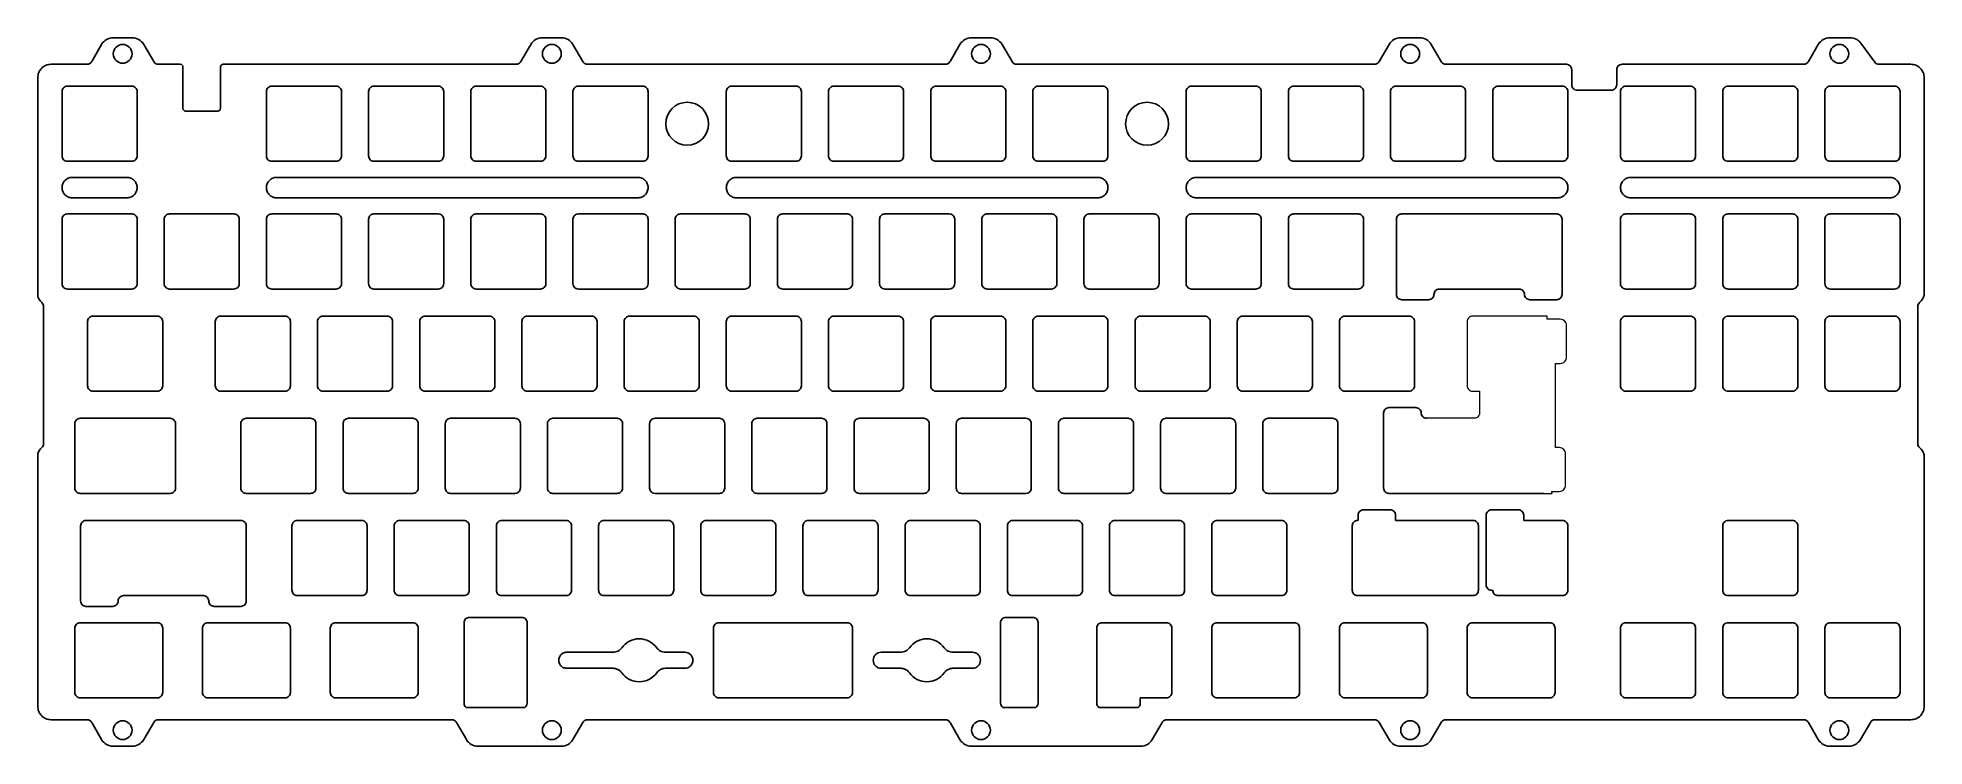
# Model space of a CAD drawing. Header units: inches. Extents: x 15 to 366, y 9 to 141.
import ezdxf

# ---------------------------------------------------------------- set-up
doc = ezdxf.new("R2010")
doc.units = ezdxf.units.IN
doc.header["$MEASUREMENT"] = 0
doc.layers.add('细实线层', color=7, linetype='Continuous', lineweight=18)

msp = doc.modelspace()

# ---------------------------------------------------------------- linework, layer by layer
at = {"color": 7, "linetype": 'Continuous', "lineweight": 25}
for p, q in [((28.67, 140.85), (32.2, 140.85)), ((108.67, 140.85), (112.2, 140.85)), ((188.67, 140.85), (192.2, 140.85)), ((268.67, 140.85), (272.2, 140.85)), ((348.67, 140.85), (352.42, 140.85)), ((24.66, 136.4), (26.5, 139.6)), ((34.37, 139.6), (36.22, 136.4)), ((104.66, 136.4), (106.5, 139.6)), ((114.37, 139.6), (116.22, 136.4)), ((184.66, 136.4), (186.5, 139.6)), ((194.37, 139.6), (196.22, 136.4)), ((264.66, 136.4), (266.5, 139.6)), ((274.37, 139.6), (276.22, 136.4)), ((344.66, 136.4), (346.5, 139.6)), ((354.43, 139.83), (357.05, 136.3)), ((17.11, 135.9), (23.79, 135.9)), ((37.08, 135.9), (41.18, 135.9)), ((41.68, 135.4), (41.68, 127.69)), ((48.68, 127.69), (48.68, 135.4)), ((49.18, 135.9), (103.79, 135.9)), ((117.08, 135.9), (183.79, 135.9)), ((197.08, 135.9), (263.79, 135.9)), ((277.08, 135.9), (299.55, 135.9)), ((300.55, 134.9), (300.55, 132.07)), ((308.94, 132.07), (308.94, 134.9)), ((309.94, 135.9), (343.79, 135.9)), ((357.85, 135.9), (363.77, 135.9)), ((14.61, 130.52), (14.61, 133.4)), ((14.61, 92.58), (14.61, 130.52)), ((19.13, 130.82), (19.13, 118.82)), ((32.13, 131.82), (20.13, 131.82)), ((33.13, 118.82), (33.13, 130.82)), ((57.23, 130.82), (57.23, 118.82)), ((70.23, 131.82), (58.23, 131.82)), ((71.23, 118.82), (71.23, 130.82)), ((76.28, 130.82), (76.28, 118.82)), ((89.28, 131.82), (77.28, 131.82)), ((90.28, 118.82), (90.28, 130.82)), ((95.33, 130.82), (95.33, 118.82)), ((108.33, 131.82), (96.33, 131.82)), ((109.33, 118.82), (109.33, 130.82)), ((114.38, 130.82), (114.38, 118.82)), ((127.38, 131.82), (115.38, 131.82)), ((128.38, 118.82), (128.38, 130.82)), ((142.96, 130.82), (142.96, 118.82)), ((155.96, 131.82), (143.96, 131.82)), ((156.96, 118.82), (156.96, 130.82)), ((162.01, 130.82), (162.01, 118.82)), ((175.01, 131.82), (163.01, 131.82)), ((176.01, 118.82), (176.01, 130.82)), ((181.06, 130.82), (181.06, 118.82)), ((194.06, 131.82), (182.06, 131.82)), ((195.06, 118.82), (195.06, 130.82)), ((200.11, 130.82), (200.11, 118.82)), ((213.11, 131.82), (201.11, 131.82)), ((214.11, 118.82), (214.11, 130.82)), ((228.68, 130.82), (228.68, 118.82)), ((241.68, 131.82), (229.68, 131.82)), ((242.68, 118.82), (242.68, 130.82)), ((247.73, 130.82), (247.73, 118.82)), ((260.73, 131.82), (248.73, 131.82)), ((261.73, 118.82), (261.73, 130.82)), ((266.78, 130.82), (266.78, 118.82)), ((279.78, 131.82), (267.78, 131.82)), ((280.78, 118.82), (280.78, 130.82)), ((285.84, 130.82), (285.84, 118.82)), ((298.84, 131.82), (286.84, 131.82)), ((299.84, 118.82), (299.84, 130.82)), ((301.55, 131.07), (307.94, 131.07)), ((309.65, 130.82), (309.65, 118.82)), ((322.65, 131.82), (310.65, 131.82)), ((323.65, 118.82), (323.65, 130.82)), ((328.7, 130.82), (328.7, 118.82)), ((341.7, 131.82), (329.7, 131.82)), ((342.7, 118.82), (342.7, 130.82)), ((347.75, 130.82), (347.75, 118.82)), ((360.75, 131.82), (348.75, 131.82)), ((361.75, 118.82), (361.75, 130.82)), ((366.27, 133.4), (366.27, 92.85)), ((42.18, 127.19), (48.18, 127.19)), ((20.13, 117.82), (32.13, 117.82)), ((58.23, 117.82), (70.23, 117.82)), ((77.28, 117.82), (89.28, 117.82)), ((96.33, 117.82), (108.33, 117.82)), ((115.38, 117.82), (127.38, 117.82)), ((143.96, 117.82), (155.96, 117.82)), ((163.01, 117.82), (175.01, 117.82)), ((182.06, 117.82), (194.06, 117.82)), ((201.11, 117.82), (213.11, 117.82)), ((229.68, 117.82), (241.68, 117.82)), ((248.73, 117.82), (260.73, 117.82)), ((267.78, 117.82), (279.78, 117.82)), ((286.84, 117.82), (298.84, 117.82)), ((310.65, 117.82), (322.65, 117.82)), ((329.7, 117.82), (341.7, 117.82)), ((348.75, 117.82), (360.75, 117.82)), ((31.23, 114.82), (21.03, 114.82)), ((126.48, 114.82), (59.13, 114.82)), ((212.21, 114.82), (144.86, 114.82)), ((297.94, 114.82), (230.58, 114.82)), ((359.85, 114.82), (311.55, 114.82)), ((21.03, 111.02), (31.23, 111.02)), ((59.13, 111.02), (126.48, 111.02)), ((144.86, 111.02), (212.21, 111.02)), ((230.58, 111.02), (297.94, 111.02)), ((311.55, 111.02), (359.85, 111.02)), ((19.13, 107.01), (19.13, 95.01)), ((32.13, 108.01), (20.13, 108.01)), ((33.13, 95.01), (33.13, 107.01)), ((38.18, 107.01), (38.18, 95.01)), ((51.18, 108.01), (39.18, 108.01)), ((52.18, 95.01), (52.18, 107.01)), ((57.23, 107.01), (57.23, 95.01)), ((70.23, 108.01), (58.23, 108.01)), ((71.23, 95.01), (71.23, 107.01)), ((76.28, 107.01), (76.28, 95.01)), ((89.28, 108.01), (77.28, 108.01)), ((90.28, 95.01), (90.28, 107.01)), ((95.33, 107.01), (95.33, 95.01)), ((108.33, 108.01), (96.33, 108.01)), ((109.33, 95.01), (109.33, 107.01)), ((114.38, 107.01), (114.38, 95.01)), ((127.38, 108.01), (115.38, 108.01)), ((128.38, 95.01), (128.38, 107.01)), ((133.43, 107.01), (133.43, 95.01)), ((146.43, 108.01), (134.43, 108.01)), ((147.43, 95.01), (147.43, 107.01)), ((152.48, 107.01), (152.48, 95.01)), ((165.48, 108.01), (153.48, 108.01)), ((166.48, 95.01), (166.48, 107.01)), ((171.53, 107.01), (171.53, 95.01)), ((184.53, 108.01), (172.53, 108.01)), ((185.53, 95.01), (185.53, 107.01)), ((190.58, 107.01), (190.58, 95.01)), ((203.58, 108.01), (191.58, 108.01)), ((204.58, 95.01), (204.58, 107.01)), ((209.63, 107.01), (209.63, 95.01)), ((222.63, 108.01), (210.63, 108.01)), ((223.63, 95.01), (223.63, 107.01)), ((228.68, 107.01), (228.68, 95.01)), ((241.68, 108.01), (229.68, 108.01)), ((242.68, 95.01), (242.68, 107.01)), ((247.73, 107.01), (247.73, 95.01)), ((260.73, 108.01), (248.73, 108.01)), ((261.73, 95.01), (261.73, 107.01)), ((267.87, 107.01), (267.87, 93.01)), ((297.75, 108.01), (268.87, 108.01)), ((298.75, 93.01), (298.75, 107.01)), ((309.65, 107.01), (309.65, 95.01)), ((322.65, 108.01), (310.65, 108.01)), ((323.65, 95.01), (323.65, 107.01)), ((328.7, 107.01), (328.7, 95.01)), ((341.7, 108.01), (329.7, 108.01)), ((342.7, 95.01), (342.7, 107.01)), ((347.75, 107.01), (347.75, 95.01)), ((360.75, 108.01), (348.75, 108.01)), ((361.75, 95.01), (361.75, 107.01)), ((20.13, 94.01), (32.13, 94.01)), ((39.18, 94.01), (51.18, 94.01)), ((58.23, 94.01), (70.23, 94.01)), ((77.28, 94.01), (89.28, 94.01)), ((96.33, 94.01), (108.33, 94.01)), ((115.38, 94.01), (127.38, 94.01)), ((134.43, 94.01), (146.43, 94.01)), ((153.48, 94.01), (165.48, 94.01)), ((172.53, 94.01), (184.53, 94.01)), ((191.58, 94.01), (203.58, 94.01)), ((210.63, 94.01), (222.63, 94.01)), ((229.68, 94.01), (241.68, 94.01)), ((248.73, 94.01), (260.73, 94.01)), ((268.87, 92.01), (273.87, 92.01)), ((275.87, 94.01), (290.75, 94.01)), ((292.75, 92.01), (297.75, 92.01)), ((310.65, 94.01), (322.65, 94.01)), ((329.7, 94.01), (341.7, 94.01)), ((348.75, 94.01), (360.75, 94.01)), ((15.71, 65.2), (15.71, 90.74)), ((23.9, 87.96), (23.9, 75.96)), ((36.9, 88.96), (24.9, 88.96)), ((37.9, 75.96), (37.9, 87.96)), ((47.71, 87.96), (47.71, 75.96)), ((60.71, 88.96), (48.71, 88.96)), ((61.71, 75.96), (61.71, 87.96)), ((66.76, 87.96), (66.76, 75.96)), ((79.76, 88.96), (67.76, 88.96)), ((80.76, 75.96), (80.76, 87.96)), ((85.81, 87.96), (85.81, 75.96)), ((98.81, 88.96), (86.81, 88.96)), ((99.81, 75.96), (99.81, 87.96)), ((104.86, 87.96), (104.86, 75.96)), ((117.86, 88.96), (105.86, 88.96)), ((118.86, 75.96), (118.86, 87.96)), ((123.91, 87.96), (123.91, 75.96)), ((136.91, 88.96), (124.91, 88.96)), ((137.91, 75.96), (137.91, 87.96)), ((142.96, 87.96), (142.96, 75.96)), ((155.96, 88.96), (143.96, 88.96)), ((156.96, 75.96), (156.96, 87.96)), ((162.01, 87.96), (162.01, 75.96)), ((175.01, 88.96), (163.01, 88.96)), ((176.01, 75.96), (176.01, 87.96)), ((181.06, 87.96), (181.06, 75.96)), ((194.06, 88.96), (182.06, 88.96)), ((195.06, 75.96), (195.06, 87.96)), ((200.11, 87.96), (200.11, 75.96)), ((213.11, 88.96), (201.11, 88.96)), ((214.11, 75.96), (214.11, 87.96)), ((219.16, 87.96), (219.16, 75.96)), ((232.16, 88.96), (220.16, 88.96)), ((233.16, 75.96), (233.16, 87.96)), ((238.21, 87.96), (238.21, 75.96)), ((251.21, 88.96), (239.21, 88.96)), ((252.21, 75.96), (252.21, 87.96)), ((257.26, 87.96), (257.26, 75.96)), ((270.26, 88.96), (258.26, 88.96)), ((271.26, 75.96), (271.26, 87.96)), ((309.65, 87.96), (309.65, 75.96)), ((322.65, 88.96), (310.65, 88.96)), ((323.65, 75.96), (323.65, 87.96)), ((328.7, 87.96), (328.7, 75.96)), ((341.7, 88.96), (329.7, 88.96)), ((342.7, 75.96), (342.7, 87.96)), ((347.75, 87.96), (347.75, 75.96)), ((360.75, 88.96), (348.75, 88.96)), ((361.75, 75.96), (361.75, 87.96)), ((365.07, 90.74), (365.07, 65.2)), ((24.9, 74.96), (36.9, 74.96)), ((48.71, 74.96), (60.71, 74.96)), ((67.76, 74.96), (79.76, 74.96)), ((86.81, 74.96), (98.81, 74.96)), ((105.86, 74.96), (117.86, 74.96)), ((124.91, 74.96), (136.91, 74.96)), ((143.96, 74.96), (155.96, 74.96)), ((163.01, 74.96), (175.01, 74.96)), ((182.06, 74.96), (194.06, 74.96)), ((201.11, 74.96), (213.11, 74.96)), ((220.16, 74.96), (232.16, 74.96)), ((239.21, 74.96), (251.21, 74.96)), ((258.26, 74.96), (270.26, 74.96)), ((310.65, 74.96), (322.65, 74.96)), ((329.7, 74.96), (341.7, 74.96)), ((348.75, 74.96), (360.75, 74.96)), ((265.49, 70.91), (265.49, 56.91)), ((265.49, 70.91), (265.49, 56.91)), ((271.49, 71.91), (266.49, 71.91)), ((271.49, 71.91), (266.49, 71.91)), ((21.51, 68.91), (21.51, 56.91)), ((39.28, 69.91), (22.51, 69.91)), ((40.28, 56.91), (40.28, 68.91)), ((52.47, 68.91), (52.47, 56.91)), ((65.47, 69.91), (53.47, 69.91)), ((66.47, 56.91), (66.47, 68.91)), ((71.52, 68.91), (71.52, 56.91)), ((84.52, 69.91), (72.52, 69.91)), ((85.52, 56.91), (85.52, 68.91)), ((90.57, 68.91), (90.57, 56.91)), ((103.57, 69.91), (91.57, 69.91)), ((104.57, 56.91), (104.57, 68.91)), ((109.62, 68.91), (109.62, 56.91)), ((122.62, 69.91), (110.62, 69.91)), ((123.62, 56.91), (123.62, 68.91)), ((128.67, 68.91), (128.67, 56.91)), ((141.67, 69.91), (129.67, 69.91)), ((142.67, 56.91), (142.67, 68.91)), ((147.72, 68.91), (147.72, 56.91)), ((160.72, 69.91), (148.72, 69.91)), ((161.72, 56.91), (161.72, 68.91)), ((166.77, 68.91), (166.77, 56.91)), ((179.77, 69.91), (167.77, 69.91)), ((180.77, 56.91), (180.77, 68.91)), ((185.82, 68.91), (185.82, 56.91)), ((198.82, 69.91), (186.82, 69.91)), ((199.82, 56.91), (199.82, 68.91)), ((204.87, 68.91), (204.87, 56.91)), ((217.87, 69.91), (205.87, 69.91)), ((218.87, 56.91), (218.87, 68.91)), ((223.92, 68.91), (223.92, 56.91)), ((236.92, 69.91), (224.92, 69.91)), ((237.92, 56.91), (237.92, 68.91)), ((242.97, 68.91), (242.97, 56.91)), ((255.97, 69.91), (243.97, 69.91)), ((256.97, 56.91), (256.97, 68.91)), ((14.61, 16.23), (14.61, 63.36)), ((366.27, 63.08), (366.27, 32.8)), ((22.51, 55.91), (39.28, 55.91)), ((53.47, 55.91), (65.47, 55.91)), ((72.52, 55.91), (84.52, 55.91)), ((91.57, 55.91), (103.57, 55.91)), ((110.62, 55.91), (122.62, 55.91)), ((129.67, 55.91), (141.67, 55.91)), ((148.72, 55.91), (160.72, 55.91)), ((167.77, 55.91), (179.77, 55.91)), ((186.82, 55.91), (198.82, 55.91)), ((205.87, 55.91), (217.87, 55.91)), ((224.92, 55.91), (236.92, 55.91)), ((243.97, 55.91), (255.97, 55.91)), ((266.73, 52.86), (261.73, 52.86)), ((266.49, 55.91), (295.36, 55.91)), ((290.6, 52.86), (285.6, 52.86)), ((22.6, 49.86), (22.6, 35.86)), ((52.48, 50.86), (23.6, 50.86)), ((53.48, 35.86), (53.48, 49.86)), ((62, 49.86), (62, 37.86)), ((75, 50.86), (63, 50.86)), ((76, 37.86), (76, 49.86)), ((81.05, 49.86), (81.05, 37.86)), ((94.05, 50.86), (82.05, 50.86)), ((95.05, 37.86), (95.05, 49.86)), ((100.1, 49.86), (100.1, 37.86)), ((113.1, 50.86), (101.1, 50.86)), ((114.1, 37.86), (114.1, 49.86)), ((119.15, 49.86), (119.15, 37.86)), ((132.15, 50.86), (120.15, 50.86)), ((133.15, 37.86), (133.15, 49.86)), ((138.2, 49.86), (138.2, 37.86)), ((151.2, 50.86), (139.2, 50.86)), ((152.2, 37.86), (152.2, 49.86)), ((157.25, 49.86), (157.25, 37.86)), ((170.25, 50.86), (158.25, 50.86)), ((171.25, 37.86), (171.25, 49.86)), ((176.3, 49.86), (176.3, 37.86)), ((189.3, 50.86), (177.3, 50.86)), ((190.3, 37.86), (190.3, 49.86)), ((195.35, 49.86), (195.35, 37.86)), ((208.35, 50.86), (196.35, 50.86)), ((209.35, 37.86), (209.35, 49.86)), ((214.4, 49.86), (214.4, 37.86)), ((227.4, 50.86), (215.4, 50.86)), ((228.4, 37.86), (228.4, 49.86)), ((233.45, 49.86), (233.45, 37.86)), ((246.45, 50.86), (234.45, 50.86)), ((247.45, 37.86), (247.45, 49.86)), ((259.64, 49.86), (259.64, 37.86)), ((260.73, 51.86), (260.73, 50.86)), ((267.73, 50.86), (267.73, 51.86)), ((282.16, 50.86), (267.73, 50.86)), ((283.16, 37.86), (283.16, 49.86)), ((284.6, 51.86), (284.6, 38.86)), ((291.6, 50.86), (291.6, 51.86)), ((298.84, 50.86), (291.6, 50.86)), ((299.84, 37.86), (299.84, 49.86)), ((328.7, 49.86), (328.7, 37.86)), ((341.7, 50.86), (329.7, 50.86)), ((342.7, 37.86), (342.7, 49.86)), ((30.6, 36.86), (45.48, 36.86)), ((63, 36.86), (75, 36.86)), ((82.05, 36.86), (94.05, 36.86)), ((101.1, 36.86), (113.1, 36.86)), ((120.15, 36.86), (132.15, 36.86)), ((139.2, 36.86), (151.2, 36.86)), ((158.25, 36.86), (170.25, 36.86)), ((177.3, 36.86), (189.3, 36.86)), ((196.35, 36.86), (208.35, 36.86)), ((215.4, 36.86), (227.4, 36.86)), ((234.45, 36.86), (246.45, 36.86)), ((260.64, 36.86), (282.16, 36.86)), ((286.83, 36.86), (298.84, 36.86)), ((329.7, 36.86), (341.7, 36.86)), ((36.9, 31.81), (22.51, 31.81)), ((23.6, 34.86), (28.6, 34.86)), ((60.71, 31.81), (46.33, 31.81)), ((47.48, 34.86), (52.48, 34.86)), ((84.52, 31.81), (70.14, 31.81)), ((94.07, 31.81), (94.07, 16.81)), ((104.83, 32.81), (95.07, 32.81)), ((105.83, 16.81), (105.83, 31.81)), ((165.48, 31.81), (141.58, 31.81)), ((194.08, 31.81), (194.08, 16.81)), ((200.08, 32.81), (195.08, 32.81)), ((201.08, 16.81), (201.08, 31.81)), ((225.01, 31.81), (213.01, 31.81)), ((248.83, 31.81), (234.45, 31.81)), ((272.64, 31.81), (258.26, 31.81)), ((296.45, 31.81), (282.07, 31.81)), ((322.65, 31.81), (310.65, 31.81)), ((341.7, 31.81), (329.7, 31.81)), ((360.75, 31.81), (348.75, 31.81)), ((366.27, 32.8), (366.27, 16.23)), ((21.51, 30.81), (21.51, 18.81)), ((37.9, 18.81), (37.9, 30.81)), ((45.33, 30.81), (45.33, 18.81)), ((61.71, 18.81), (61.71, 30.81)), ((69.14, 30.81), (69.14, 18.81)), ((85.52, 18.81), (85.52, 30.81)), ((140.58, 30.81), (140.58, 18.81)), ((166.48, 18.81), (166.48, 30.81)), ((212.01, 30.81), (212.01, 16.81)), ((226.01, 18.81), (226.01, 30.81)), ((233.45, 30.81), (233.45, 18.81)), ((249.83, 18.81), (249.83, 30.81)), ((257.26, 30.81), (257.26, 18.81)), ((273.64, 18.81), (273.64, 30.81)), ((281.07, 30.81), (281.07, 18.81)), ((297.45, 18.81), (297.45, 30.81)), ((309.65, 30.81), (309.65, 18.81)), ((323.65, 18.81), (323.65, 30.81)), ((328.7, 30.81), (328.7, 18.81)), ((342.7, 18.81), (342.7, 30.81)), ((347.75, 30.81), (347.75, 18.81)), ((361.75, 18.81), (361.75, 30.81)), ((121.85, 26.31), (113.23, 26.31)), ((135.23, 26.31), (131.6, 26.31)), ((175.47, 26.31), (171.84, 26.31)), ((188.84, 26.31), (185.21, 26.31)), ((113.23, 23.31), (121.85, 23.31)), ((131.6, 23.31), (135.23, 23.31)), ((171.84, 23.31), (175.47, 23.31)), ((185.21, 23.31), (188.84, 23.31)), ((22.51, 17.81), (36.9, 17.81)), ((46.33, 17.81), (60.71, 17.81)), ((70.14, 17.81), (84.52, 17.81)), ((141.58, 17.81), (165.48, 17.81)), ((220.13, 16.81), (220.13, 17.81)), ((220.13, 17.81), (225.01, 17.81)), ((234.45, 17.81), (248.83, 17.81)), ((258.26, 17.81), (272.64, 17.81)), ((282.07, 17.81), (296.45, 17.81)), ((310.65, 17.81), (322.65, 17.81)), ((329.7, 17.81), (341.7, 17.81)), ((348.75, 17.81), (360.75, 17.81)), ((94.47, 16.01), (105.43, 16.01)), ((194.48, 16.01), (200.68, 16.01)), ((212.42, 16.01), (219.73, 16.01)), ((23.79, 13.73), (17.11, 13.73)), ((26.5, 10.03), (24.66, 13.23)), ((36.22, 13.23), (34.37, 10.03)), ((91.79, 13.73), (37.08, 13.73)), ((94.5, 10.03), (92.66, 13.23)), ((116.22, 13.23), (114.37, 10.03)), ((183.79, 13.73), (117.08, 13.73)), ((186.5, 10.03), (184.66, 13.23)), ((224.22, 13.23), (222.37, 10.03)), ((263.79, 13.73), (225.08, 13.73)), ((266.51, 10.03), (264.66, 13.23)), ((276.22, 13.23), (274.37, 10.03)), ((343.79, 13.73), (277.09, 13.73)), ((346.51, 10.03), (344.66, 13.23)), ((356.22, 13.23), (354.37, 10.03)), ((363.77, 13.73), (357.09, 13.73)), ((32.2, 8.78), (28.67, 8.78)), ((112.2, 8.78), (96.67, 8.78)), ((220.2, 8.78), (188.67, 8.78)), ((272.21, 8.78), (268.67, 8.78)), ((352.21, 8.78), (348.67, 8.78))]:
    msp.add_line(p, q, dxfattribs=at)
msp.add_line((296.82, 56.29), (296.82, 55.91))
at = {"color": 144, "linetype": 'Continuous', "lineweight": 18}
for p, q in [((260.73, 50.86), (260.64, 50.86)), ((285.6, 37.86), (285.83, 37.86))]:
    msp.add_line(p, q, dxfattribs=at)
at = {"color": 7, "linetype": 'Continuous', "lineweight": 25}
for centre, radius in [((30.44, 137.85), 1.75), ((110.44, 137.85), 1.75), ((190.44, 137.85), 1.75), ((270.44, 137.85), 1.75), ((350.44, 137.85), 1.75), ((135.67, 124.82), 4), ((221.4, 124.82), 4), ((30.44, 11.79), 1.75), ((110.44, 11.79), 1.75), ((190.44, 11.79), 1.75), ((270.44, 11.79), 1.75), ((350.44, 11.79), 1.75)]:
    msp.add_circle(centre, radius, dxfattribs=at)
for centre, start, end in [((41.18, 135.4), 0, 90), ((49.18, 135.4), 90, 180), ((42.18, 127.69), 180, 270), ((48.18, 127.69), 270, 0)]:
    msp.add_arc(centre, 0.5, start, end, dxfattribs=at)
for points, knots in [([(26.5, 139.6), (26.72, 139.97), (27.04, 140.29), (27.8, 140.73), (28.23, 140.85), (28.67, 140.85)], [0, 0, 0, 0, 1.305135, 1.305135, 2.61027, 2.61027, 2.61027, 2.61027]), ([(32.2, 140.85), (32.64, 140.85), (33.08, 140.73), (33.83, 140.29), (34.15, 139.97), (34.37, 139.6)], [0, 0, 0, 0, 1.305135, 1.305135, 2.61027, 2.61027, 2.61027, 2.61027]), ([(106.5, 139.6), (106.72, 139.97), (107.04, 140.29), (107.8, 140.73), (108.23, 140.85), (108.67, 140.85)], [0, 0, 0, 0, 1.305135, 1.305135, 2.61027, 2.61027, 2.61027, 2.61027]), ([(112.2, 140.85), (112.64, 140.85), (113.08, 140.73), (113.83, 140.29), (114.15, 139.97), (114.37, 139.6)], [0, 0, 0, 0, 1.305135, 1.305135, 2.61027, 2.61027, 2.61027, 2.61027]), ([(186.5, 139.6), (186.72, 139.97), (187.04, 140.29), (187.8, 140.73), (188.23, 140.85), (188.67, 140.85)], [0, 0, 0, 0, 1.305135, 1.305135, 2.61027, 2.61027, 2.61027, 2.61027]), ([(192.2, 140.85), (192.64, 140.85), (193.08, 140.73), (193.83, 140.29), (194.15, 139.97), (194.37, 139.6)], [0, 0, 0, 0, 1.305135, 1.305135, 2.61027, 2.61027, 2.61027, 2.61027]), ([(266.5, 139.6), (266.72, 139.97), (267.04, 140.29), (267.8, 140.73), (268.23, 140.85), (268.67, 140.85)], [0, 0, 0, 0, 1.305135, 1.305135, 2.61027, 2.61027, 2.61027, 2.61027]), ([(272.2, 140.85), (272.64, 140.85), (273.08, 140.73), (273.83, 140.29), (274.15, 139.97), (274.37, 139.6)], [0, 0, 0, 0, 1.305135, 1.305135, 2.61027, 2.61027, 2.61027, 2.61027]), ([(346.5, 139.6), (346.72, 139.97), (347.04, 140.29), (347.8, 140.73), (348.23, 140.85), (348.67, 140.85)], [0, 0, 0, 0, 1.305135, 1.305135, 2.61027, 2.61027, 2.61027, 2.61027]), ([(352.42, 140.85), (352.81, 140.85), (353.2, 140.75), (353.9, 140.4), (354.2, 140.15), (354.43, 139.83)], [0, 0, 0, 0, 1.164629, 1.164629, 2.329258, 2.329258, 2.329258, 2.329258]), ([(14.61, 133.4), (14.61, 133.72), (14.67, 134.05), (14.92, 134.66), (15.11, 134.93), (15.57, 135.4), (15.85, 135.58), (16.45, 135.83), (16.78, 135.9), (17.11, 135.9)], [0, 0, 0, 0, 0.980141, 0.980141, 1.960282, 1.960282, 2.940424, 2.940424, 3.920565, 3.920565, 3.920565, 3.920565]), ([(24.66, 136.4), (24.57, 136.25), (24.44, 136.12), (24.14, 135.94), (23.96, 135.9), (23.79, 135.9)], [0, 0, 0, 0, 0.522054, 0.522054, 1.044108, 1.044108, 1.044108, 1.044108]), ([(37.08, 135.9), (36.91, 135.9), (36.73, 135.94), (36.43, 136.12), (36.3, 136.25), (36.22, 136.4)], [0, 0, 0, 0, 0.522054, 0.522054, 1.044108, 1.044108, 1.044108, 1.044108]), ([(104.66, 136.4), (104.57, 136.25), (104.44, 136.12), (104.14, 135.94), (103.96, 135.9), (103.79, 135.9)], [0, 0, 0, 0, 0.522054, 0.522054, 1.044108, 1.044108, 1.044108, 1.044108]), ([(117.08, 135.9), (116.91, 135.9), (116.73, 135.94), (116.43, 136.12), (116.3, 136.25), (116.22, 136.4)], [0, 0, 0, 0, 0.522054, 0.522054, 1.044108, 1.044108, 1.044108, 1.044108]), ([(184.66, 136.4), (184.57, 136.25), (184.44, 136.12), (184.14, 135.94), (183.96, 135.9), (183.79, 135.9)], [0, 0, 0, 0, 0.522054, 0.522054, 1.044108, 1.044108, 1.044108, 1.044108]), ([(197.08, 135.9), (196.91, 135.9), (196.73, 135.94), (196.43, 136.12), (196.3, 136.25), (196.22, 136.4)], [0, 0, 0, 0, 0.522054, 0.522054, 1.044108, 1.044108, 1.044108, 1.044108]), ([(264.66, 136.4), (264.57, 136.25), (264.44, 136.12), (264.14, 135.94), (263.96, 135.9), (263.79, 135.9)], [0, 0, 0, 0, 0.522054, 0.522054, 1.044108, 1.044108, 1.044108, 1.044108]), ([(277.08, 135.9), (276.91, 135.9), (276.73, 135.94), (276.43, 136.12), (276.3, 136.25), (276.22, 136.4)], [0, 0, 0, 0, 0.522054, 0.522054, 1.044108, 1.044108, 1.044108, 1.044108]), ([(299.55, 135.9), (299.81, 135.9), (300.07, 135.79), (300.44, 135.42), (300.55, 135.16), (300.55, 134.9)], [0, 0, 0, 0, 0.779981, 0.779981, 1.559962, 1.559962, 1.559962, 1.559962]), ([(308.94, 134.9), (308.94, 135.16), (309.04, 135.42), (309.41, 135.79), (309.67, 135.9), (309.94, 135.9)], [0, 0, 0, 0, 0.779981, 0.779981, 1.559962, 1.559962, 1.559962, 1.559962]), ([(344.66, 136.4), (344.57, 136.25), (344.44, 136.12), (344.14, 135.94), (343.96, 135.9), (343.79, 135.9)], [0, 0, 0, 0, 0.522054, 0.522054, 1.044108, 1.044108, 1.044108, 1.044108]), ([(357.85, 135.9), (357.69, 135.9), (357.54, 135.93), (357.26, 136.07), (357.14, 136.18), (357.05, 136.3)], [0, 0, 0, 0, 0.4658516, 0.4658516, 0.9317032, 0.9317032, 0.9317032, 0.9317032]), ([(363.77, 135.9), (364.09, 135.9), (364.42, 135.83), (365.02, 135.58), (365.3, 135.4), (365.76, 134.93), (365.95, 134.66), (366.2, 134.05), (366.27, 133.72), (366.27, 133.4)], [0, 0, 0, 0, 0.980118, 0.980118, 1.960237, 1.960237, 2.940355, 2.940355, 3.920473, 3.920473, 3.920473, 3.920473]), ([(19.13, 130.82), (19.13, 131.08), (19.24, 131.34), (19.61, 131.71), (19.87, 131.82), (20.13, 131.82)], [0, 0, 0, 0, 0.779981, 0.779981, 1.559962, 1.559962, 1.559962, 1.559962]), ([(32.13, 131.82), (32.39, 131.82), (32.65, 131.71), (33.02, 131.34), (33.13, 131.08), (33.13, 130.82)], [0, 0, 0, 0, 0.779981, 0.779981, 1.559962, 1.559962, 1.559962, 1.559962]), ([(57.23, 130.82), (57.23, 131.08), (57.34, 131.34), (57.71, 131.71), (57.97, 131.82), (58.23, 131.82)], [0, 0, 0, 0, 0.779981, 0.779981, 1.559962, 1.559962, 1.559962, 1.559962]), ([(70.23, 131.82), (70.49, 131.82), (70.75, 131.71), (71.12, 131.34), (71.23, 131.08), (71.23, 130.82)], [0, 0, 0, 0, 0.779981, 0.779981, 1.559962, 1.559962, 1.559962, 1.559962]), ([(76.28, 130.82), (76.28, 131.08), (76.39, 131.34), (76.76, 131.71), (77.02, 131.82), (77.28, 131.82)], [0, 0, 0, 0, 0.779981, 0.779981, 1.559962, 1.559962, 1.559962, 1.559962]), ([(89.28, 131.82), (89.54, 131.82), (89.8, 131.71), (90.17, 131.34), (90.28, 131.08), (90.28, 130.82)], [0, 0, 0, 0, 0.779981, 0.779981, 1.559962, 1.559962, 1.559962, 1.559962]), ([(95.33, 130.82), (95.33, 131.08), (95.44, 131.34), (95.81, 131.71), (96.07, 131.82), (96.33, 131.82)], [0, 0, 0, 0, 0.779981, 0.779981, 1.559962, 1.559962, 1.559962, 1.559962]), ([(108.33, 131.82), (108.59, 131.82), (108.85, 131.71), (109.22, 131.34), (109.33, 131.08), (109.33, 130.82)], [0, 0, 0, 0, 0.779981, 0.779981, 1.559962, 1.559962, 1.559962, 1.559962]), ([(114.38, 130.82), (114.38, 131.08), (114.49, 131.34), (114.86, 131.71), (115.12, 131.82), (115.38, 131.82)], [0, 0, 0, 0, 0.779981, 0.779981, 1.559962, 1.559962, 1.559962, 1.559962]), ([(127.38, 131.82), (127.64, 131.82), (127.9, 131.71), (128.27, 131.34), (128.38, 131.08), (128.38, 130.82)], [0, 0, 0, 0, 0.779981, 0.779981, 1.559962, 1.559962, 1.559962, 1.559962]), ([(142.96, 130.82), (142.96, 131.08), (143.07, 131.34), (143.44, 131.71), (143.7, 131.82), (143.96, 131.82)], [0, 0, 0, 0, 0.779981, 0.779981, 1.559962, 1.559962, 1.559962, 1.559962]), ([(155.96, 131.82), (156.22, 131.82), (156.48, 131.71), (156.85, 131.34), (156.96, 131.08), (156.96, 130.82)], [0, 0, 0, 0, 0.779981, 0.779981, 1.559962, 1.559962, 1.559962, 1.559962]), ([(162.01, 130.82), (162.01, 131.08), (162.12, 131.34), (162.49, 131.71), (162.75, 131.82), (163.01, 131.82)], [0, 0, 0, 0, 0.779981, 0.779981, 1.559962, 1.559962, 1.559962, 1.559962]), ([(175.01, 131.82), (175.27, 131.82), (175.53, 131.71), (175.9, 131.34), (176.01, 131.08), (176.01, 130.82)], [0, 0, 0, 0, 0.779981, 0.779981, 1.559962, 1.559962, 1.559962, 1.559962]), ([(181.06, 130.82), (181.06, 131.08), (181.17, 131.34), (181.54, 131.71), (181.8, 131.82), (182.06, 131.82)], [0, 0, 0, 0, 0.779981, 0.779981, 1.559962, 1.559962, 1.559962, 1.559962]), ([(194.06, 131.82), (194.32, 131.82), (194.58, 131.71), (194.95, 131.34), (195.06, 131.08), (195.06, 130.82)], [0, 0, 0, 0, 0.779981, 0.779981, 1.559962, 1.559962, 1.559962, 1.559962]), ([(200.11, 130.82), (200.11, 131.08), (200.22, 131.34), (200.59, 131.71), (200.85, 131.82), (201.11, 131.82)], [0, 0, 0, 0, 0.779981, 0.779981, 1.559962, 1.559962, 1.559962, 1.559962]), ([(213.11, 131.82), (213.37, 131.82), (213.63, 131.71), (214, 131.34), (214.11, 131.08), (214.11, 130.82)], [0, 0, 0, 0, 0.779981, 0.779981, 1.559962, 1.559962, 1.559962, 1.559962]), ([(228.68, 130.82), (228.68, 131.08), (228.79, 131.34), (229.16, 131.71), (229.42, 131.82), (229.68, 131.82)], [0, 0, 0, 0, 0.779981, 0.779981, 1.559962, 1.559962, 1.559962, 1.559962]), ([(241.68, 131.82), (241.94, 131.82), (242.2, 131.71), (242.57, 131.34), (242.68, 131.08), (242.68, 130.82)], [0, 0, 0, 0, 0.779981, 0.779981, 1.559962, 1.559962, 1.559962, 1.559962]), ([(247.73, 130.82), (247.73, 131.08), (247.84, 131.34), (248.21, 131.71), (248.47, 131.82), (248.73, 131.82)], [0, 0, 0, 0, 0.779981, 0.779981, 1.559962, 1.559962, 1.559962, 1.559962]), ([(260.73, 131.82), (260.99, 131.82), (261.25, 131.71), (261.62, 131.34), (261.73, 131.08), (261.73, 130.82)], [0, 0, 0, 0, 0.779981, 0.779981, 1.559962, 1.559962, 1.559962, 1.559962]), ([(266.78, 130.82), (266.78, 131.08), (266.89, 131.34), (267.26, 131.71), (267.52, 131.82), (267.78, 131.82)], [0, 0, 0, 0, 0.779981, 0.779981, 1.559962, 1.559962, 1.559962, 1.559962]), ([(279.78, 131.82), (280.04, 131.82), (280.3, 131.71), (280.67, 131.34), (280.78, 131.08), (280.78, 130.82)], [0, 0, 0, 0, 0.779981, 0.779981, 1.559962, 1.559962, 1.559962, 1.559962]), ([(285.84, 130.82), (285.84, 131.08), (285.94, 131.34), (286.31, 131.71), (286.57, 131.82), (286.84, 131.82)], [0, 0, 0, 0, 0.779981, 0.779981, 1.559962, 1.559962, 1.559962, 1.559962]), ([(298.84, 131.82), (299.1, 131.82), (299.36, 131.71), (299.73, 131.34), (299.84, 131.08), (299.84, 130.82)], [0, 0, 0, 0, 0.779981, 0.779981, 1.559962, 1.559962, 1.559962, 1.559962]), ([(301.55, 131.07), (301.28, 131.07), (301.02, 131.18), (300.65, 131.55), (300.55, 131.81), (300.55, 132.07)], [0, 0, 0, 0, 0.779981, 0.779981, 1.559962, 1.559962, 1.559962, 1.559962]), ([(308.94, 132.07), (308.94, 131.81), (308.83, 131.55), (308.46, 131.18), (308.2, 131.07), (307.94, 131.07)], [0, 0, 0, 0, 0.779981, 0.779981, 1.559962, 1.559962, 1.559962, 1.559962]), ([(309.65, 130.82), (309.65, 131.08), (309.75, 131.34), (310.12, 131.71), (310.38, 131.82), (310.65, 131.82)], [0, 0, 0, 0, 0.779981, 0.779981, 1.559962, 1.559962, 1.559962, 1.559962]), ([(322.65, 131.82), (322.91, 131.82), (323.17, 131.71), (323.54, 131.34), (323.65, 131.08), (323.65, 130.82)], [0, 0, 0, 0, 0.779981, 0.779981, 1.559962, 1.559962, 1.559962, 1.559962]), ([(328.7, 130.82), (328.7, 131.08), (328.8, 131.34), (329.17, 131.71), (329.43, 131.82), (329.7, 131.82)], [0, 0, 0, 0, 0.779981, 0.779981, 1.559962, 1.559962, 1.559962, 1.559962]), ([(341.7, 131.82), (341.96, 131.82), (342.22, 131.71), (342.59, 131.34), (342.7, 131.08), (342.7, 130.82)], [0, 0, 0, 0, 0.779981, 0.779981, 1.559962, 1.559962, 1.559962, 1.559962]), ([(347.75, 130.82), (347.75, 131.08), (347.85, 131.34), (348.22, 131.71), (348.48, 131.82), (348.75, 131.82)], [0, 0, 0, 0, 0.779981, 0.779981, 1.559962, 1.559962, 1.559962, 1.559962]), ([(360.75, 131.82), (361.01, 131.82), (361.27, 131.71), (361.64, 131.34), (361.75, 131.08), (361.75, 130.82)], [0, 0, 0, 0, 0.779981, 0.779981, 1.559962, 1.559962, 1.559962, 1.559962]), ([(20.13, 117.82), (19.87, 117.82), (19.61, 117.93), (19.24, 118.3), (19.13, 118.56), (19.13, 118.82)], [0, 0, 0, 0, 0.779981, 0.779981, 1.559962, 1.559962, 1.559962, 1.559962]), ([(33.13, 118.82), (33.13, 118.56), (33.02, 118.3), (32.65, 117.93), (32.39, 117.82), (32.13, 117.82)], [0, 0, 0, 0, 0.779981, 0.779981, 1.559962, 1.559962, 1.559962, 1.559962]), ([(58.23, 117.82), (57.97, 117.82), (57.71, 117.93), (57.34, 118.3), (57.23, 118.56), (57.23, 118.82)], [0, 0, 0, 0, 0.779981, 0.779981, 1.559962, 1.559962, 1.559962, 1.559962]), ([(71.23, 118.82), (71.23, 118.56), (71.12, 118.3), (70.75, 117.93), (70.49, 117.82), (70.23, 117.82)], [0, 0, 0, 0, 0.779981, 0.779981, 1.559962, 1.559962, 1.559962, 1.559962]), ([(77.28, 117.82), (77.02, 117.82), (76.76, 117.93), (76.39, 118.3), (76.28, 118.56), (76.28, 118.82)], [0, 0, 0, 0, 0.779981, 0.779981, 1.559962, 1.559962, 1.559962, 1.559962]), ([(90.28, 118.82), (90.28, 118.56), (90.17, 118.3), (89.8, 117.93), (89.54, 117.82), (89.28, 117.82)], [0, 0, 0, 0, 0.779981, 0.779981, 1.559962, 1.559962, 1.559962, 1.559962]), ([(96.33, 117.82), (96.07, 117.82), (95.81, 117.93), (95.44, 118.3), (95.33, 118.56), (95.33, 118.82)], [0, 0, 0, 0, 0.779981, 0.779981, 1.559962, 1.559962, 1.559962, 1.559962]), ([(109.33, 118.82), (109.33, 118.56), (109.22, 118.3), (108.85, 117.93), (108.59, 117.82), (108.33, 117.82)], [0, 0, 0, 0, 0.779981, 0.779981, 1.559962, 1.559962, 1.559962, 1.559962]), ([(115.38, 117.82), (115.12, 117.82), (114.86, 117.93), (114.49, 118.3), (114.38, 118.56), (114.38, 118.82)], [0, 0, 0, 0, 0.779981, 0.779981, 1.559962, 1.559962, 1.559962, 1.559962]), ([(128.38, 118.82), (128.38, 118.56), (128.27, 118.3), (127.9, 117.93), (127.64, 117.82), (127.38, 117.82)], [0, 0, 0, 0, 0.779981, 0.779981, 1.559962, 1.559962, 1.559962, 1.559962]), ([(143.96, 117.82), (143.7, 117.82), (143.44, 117.93), (143.07, 118.3), (142.96, 118.56), (142.96, 118.82)], [0, 0, 0, 0, 0.779981, 0.779981, 1.559962, 1.559962, 1.559962, 1.559962]), ([(156.96, 118.82), (156.96, 118.56), (156.85, 118.3), (156.48, 117.93), (156.22, 117.82), (155.96, 117.82)], [0, 0, 0, 0, 0.779981, 0.779981, 1.559962, 1.559962, 1.559962, 1.559962]), ([(163.01, 117.82), (162.75, 117.82), (162.49, 117.93), (162.12, 118.3), (162.01, 118.56), (162.01, 118.82)], [0, 0, 0, 0, 0.779981, 0.779981, 1.559962, 1.559962, 1.559962, 1.559962]), ([(176.01, 118.82), (176.01, 118.56), (175.9, 118.3), (175.53, 117.93), (175.27, 117.82), (175.01, 117.82)], [0, 0, 0, 0, 0.779981, 0.779981, 1.559962, 1.559962, 1.559962, 1.559962]), ([(182.06, 117.82), (181.8, 117.82), (181.54, 117.93), (181.17, 118.3), (181.06, 118.56), (181.06, 118.82)], [0, 0, 0, 0, 0.779981, 0.779981, 1.559962, 1.559962, 1.559962, 1.559962]), ([(195.06, 118.82), (195.06, 118.56), (194.95, 118.3), (194.58, 117.93), (194.32, 117.82), (194.06, 117.82)], [0, 0, 0, 0, 0.779981, 0.779981, 1.559962, 1.559962, 1.559962, 1.559962]), ([(201.11, 117.82), (200.85, 117.82), (200.59, 117.93), (200.22, 118.3), (200.11, 118.56), (200.11, 118.82)], [0, 0, 0, 0, 0.779981, 0.779981, 1.559962, 1.559962, 1.559962, 1.559962]), ([(214.11, 118.82), (214.11, 118.56), (214, 118.3), (213.63, 117.93), (213.37, 117.82), (213.11, 117.82)], [0, 0, 0, 0, 0.779981, 0.779981, 1.559962, 1.559962, 1.559962, 1.559962]), ([(229.68, 117.82), (229.42, 117.82), (229.16, 117.93), (228.79, 118.3), (228.68, 118.56), (228.68, 118.82)], [0, 0, 0, 0, 0.779981, 0.779981, 1.559962, 1.559962, 1.559962, 1.559962]), ([(242.68, 118.82), (242.68, 118.56), (242.57, 118.3), (242.2, 117.93), (241.94, 117.82), (241.68, 117.82)], [0, 0, 0, 0, 0.779981, 0.779981, 1.559962, 1.559962, 1.559962, 1.559962]), ([(248.73, 117.82), (248.47, 117.82), (248.21, 117.93), (247.84, 118.3), (247.73, 118.56), (247.73, 118.82)], [0, 0, 0, 0, 0.779981, 0.779981, 1.559962, 1.559962, 1.559962, 1.559962]), ([(261.73, 118.82), (261.73, 118.56), (261.62, 118.3), (261.25, 117.93), (260.99, 117.82), (260.73, 117.82)], [0, 0, 0, 0, 0.779981, 0.779981, 1.559962, 1.559962, 1.559962, 1.559962]), ([(267.78, 117.82), (267.52, 117.82), (267.26, 117.93), (266.89, 118.3), (266.78, 118.56), (266.78, 118.82)], [0, 0, 0, 0, 0.779981, 0.779981, 1.559962, 1.559962, 1.559962, 1.559962]), ([(280.78, 118.82), (280.78, 118.56), (280.67, 118.3), (280.3, 117.93), (280.04, 117.82), (279.78, 117.82)], [0, 0, 0, 0, 0.779981, 0.779981, 1.559962, 1.559962, 1.559962, 1.559962]), ([(286.84, 117.82), (286.57, 117.82), (286.31, 117.93), (285.94, 118.3), (285.84, 118.56), (285.84, 118.82)], [0, 0, 0, 0, 0.779981, 0.779981, 1.559962, 1.559962, 1.559962, 1.559962]), ([(299.84, 118.82), (299.84, 118.56), (299.73, 118.3), (299.36, 117.93), (299.1, 117.82), (298.84, 117.82)], [0, 0, 0, 0, 0.779981, 0.779981, 1.559962, 1.559962, 1.559962, 1.559962]), ([(310.65, 117.82), (310.38, 117.82), (310.12, 117.93), (309.75, 118.3), (309.65, 118.56), (309.65, 118.82)], [0, 0, 0, 0, 0.779981, 0.779981, 1.559962, 1.559962, 1.559962, 1.559962]), ([(323.65, 118.82), (323.65, 118.56), (323.54, 118.3), (323.17, 117.93), (322.91, 117.82), (322.65, 117.82)], [0, 0, 0, 0, 0.779981, 0.779981, 1.559962, 1.559962, 1.559962, 1.559962]), ([(329.7, 117.82), (329.43, 117.82), (329.17, 117.93), (328.8, 118.3), (328.7, 118.56), (328.7, 118.82)], [0, 0, 0, 0, 0.779981, 0.779981, 1.559962, 1.559962, 1.559962, 1.559962]), ([(342.7, 118.82), (342.7, 118.56), (342.59, 118.3), (342.22, 117.93), (341.96, 117.82), (341.7, 117.82)], [0, 0, 0, 0, 0.779981, 0.779981, 1.559962, 1.559962, 1.559962, 1.559962]), ([(348.75, 117.82), (348.48, 117.82), (348.22, 117.93), (347.85, 118.3), (347.75, 118.56), (347.75, 118.82)], [0, 0, 0, 0, 0.779981, 0.779981, 1.559962, 1.559962, 1.559962, 1.559962]), ([(361.75, 118.82), (361.75, 118.56), (361.64, 118.3), (361.27, 117.93), (361.01, 117.82), (360.75, 117.82)], [0, 0, 0, 0, 0.779981, 0.779981, 1.559962, 1.559962, 1.559962, 1.559962]), ([(21.03, 111.02), (20.78, 111.02), (20.54, 111.06), (20.08, 111.26), (19.86, 111.4), (19.51, 111.75), (19.37, 111.96), (19.18, 112.42), (19.13, 112.67), (19.13, 113.16), (19.18, 113.41), (19.37, 113.87), (19.51, 114.08), (19.86, 114.43), (20.08, 114.58), (20.54, 114.77), (20.78, 114.82), (21.03, 114.82)], [0, 0, 0, 0, 0.744907, 0.744907, 1.489815, 1.489815, 2.234722, 2.234722, 2.979629, 2.979629, 3.724536, 3.724536, 4.469444, 4.469444, 5.214351, 5.214351, 5.959258, 5.959258, 5.959258, 5.959258]), ([(31.23, 114.82), (31.48, 114.82), (31.73, 114.77), (32.19, 114.58), (32.4, 114.43), (32.75, 114.08), (32.89, 113.87), (33.08, 113.41), (33.13, 113.16), (33.13, 112.67), (33.08, 112.42), (32.89, 111.96), (32.75, 111.75), (32.4, 111.4), (32.19, 111.26), (31.73, 111.06), (31.48, 111.02), (31.23, 111.02)], [0, 0, 0, 0, 0.744907, 0.744907, 1.489815, 1.489815, 2.234722, 2.234722, 2.979629, 2.979629, 3.724536, 3.724536, 4.469444, 4.469444, 5.214351, 5.214351, 5.959258, 5.959258, 5.959258, 5.959258]), ([(59.13, 111.02), (58.88, 111.02), (58.64, 111.06), (58.18, 111.26), (57.96, 111.4), (57.61, 111.75), (57.47, 111.96), (57.28, 112.42), (57.23, 112.67), (57.23, 113.16), (57.28, 113.41), (57.47, 113.87), (57.61, 114.08), (57.96, 114.43), (58.18, 114.58), (58.64, 114.77), (58.88, 114.82), (59.13, 114.82)], [0, 0, 0, 0, 0.744907, 0.744907, 1.489815, 1.489815, 2.234722, 2.234722, 2.979629, 2.979629, 3.724536, 3.724536, 4.469444, 4.469444, 5.214351, 5.214351, 5.959258, 5.959258, 5.959258, 5.959258]), ([(126.48, 114.82), (126.73, 114.82), (126.98, 114.77), (127.44, 114.58), (127.65, 114.43), (128, 114.08), (128.14, 113.87), (128.33, 113.41), (128.38, 113.16), (128.38, 112.67), (128.33, 112.42), (128.14, 111.96), (128, 111.75), (127.65, 111.4), (127.44, 111.26), (126.98, 111.06), (126.73, 111.02), (126.48, 111.02)], [0, 0, 0, 0, 0.744907, 0.744907, 1.489815, 1.489815, 2.234722, 2.234722, 2.979629, 2.979629, 3.724536, 3.724536, 4.469444, 4.469444, 5.214351, 5.214351, 5.959258, 5.959258, 5.959258, 5.959258]), ([(144.86, 111.02), (144.61, 111.02), (144.36, 111.06), (143.9, 111.26), (143.69, 111.4), (143.34, 111.75), (143.2, 111.96), (143.01, 112.42), (142.96, 112.67), (142.96, 113.16), (143.01, 113.41), (143.2, 113.87), (143.34, 114.08), (143.69, 114.43), (143.9, 114.58), (144.36, 114.77), (144.61, 114.82), (144.86, 114.82)], [0, 0, 0, 0, 0.744907, 0.744907, 1.489815, 1.489815, 2.234722, 2.234722, 2.979629, 2.979629, 3.724536, 3.724536, 4.469444, 4.469444, 5.214351, 5.214351, 5.959258, 5.959258, 5.959258, 5.959258]), ([(212.21, 114.82), (212.46, 114.82), (212.7, 114.77), (213.16, 114.58), (213.38, 114.43), (213.73, 114.08), (213.87, 113.87), (214.06, 113.41), (214.11, 113.16), (214.11, 112.67), (214.06, 112.42), (213.87, 111.96), (213.73, 111.75), (213.38, 111.4), (213.16, 111.26), (212.7, 111.06), (212.46, 111.02), (212.21, 111.02)], [0, 0, 0, 0, 0.744907, 0.744907, 1.489815, 1.489815, 2.234722, 2.234722, 2.979629, 2.979629, 3.724536, 3.724536, 4.469444, 4.469444, 5.214351, 5.214351, 5.959258, 5.959258, 5.959258, 5.959258]), ([(230.58, 111.02), (230.33, 111.02), (230.09, 111.06), (229.63, 111.26), (229.41, 111.4), (229.06, 111.75), (228.92, 111.96), (228.73, 112.42), (228.68, 112.67), (228.68, 113.16), (228.73, 113.41), (228.92, 113.87), (229.06, 114.08), (229.41, 114.43), (229.63, 114.58), (230.09, 114.77), (230.33, 114.82), (230.58, 114.82)], [0, 0, 0, 0, 0.744907, 0.744907, 1.489815, 1.489815, 2.234722, 2.234722, 2.979629, 2.979629, 3.724536, 3.724536, 4.469444, 4.469444, 5.214351, 5.214351, 5.959258, 5.959258, 5.959258, 5.959258]), ([(297.94, 114.82), (298.19, 114.82), (298.43, 114.77), (298.89, 114.58), (299.1, 114.43), (299.46, 114.08), (299.6, 113.87), (299.79, 113.41), (299.84, 113.16), (299.84, 112.67), (299.79, 112.42), (299.6, 111.96), (299.46, 111.75), (299.1, 111.4), (298.89, 111.26), (298.43, 111.06), (298.19, 111.02), (297.94, 111.02)], [0, 0, 0, 0, 0.744907, 0.744907, 1.489815, 1.489815, 2.234722, 2.234722, 2.979629, 2.979629, 3.724536, 3.724536, 4.469444, 4.469444, 5.214351, 5.214351, 5.959258, 5.959258, 5.959258, 5.959258]), ([(311.55, 111.02), (311.3, 111.02), (311.05, 111.06), (310.59, 111.26), (310.38, 111.4), (310.03, 111.75), (309.88, 111.96), (309.69, 112.42), (309.65, 112.67), (309.65, 113.16), (309.69, 113.41), (309.88, 113.87), (310.03, 114.08), (310.38, 114.43), (310.59, 114.58), (311.05, 114.77), (311.3, 114.82), (311.55, 114.82)], [0, 0, 0, 0, 0.744907, 0.744907, 1.489815, 1.489815, 2.234722, 2.234722, 2.979629, 2.979629, 3.724536, 3.724536, 4.469444, 4.469444, 5.214351, 5.214351, 5.959258, 5.959258, 5.959258, 5.959258]), ([(359.85, 114.82), (360.09, 114.82), (360.34, 114.77), (360.8, 114.58), (361.01, 114.43), (361.36, 114.08), (361.51, 113.87), (361.7, 113.41), (361.75, 113.16), (361.75, 112.67), (361.7, 112.42), (361.51, 111.96), (361.36, 111.75), (361.01, 111.4), (360.8, 111.26), (360.34, 111.06), (360.09, 111.02), (359.85, 111.02)], [0, 0, 0, 0, 0.744907, 0.744907, 1.489815, 1.489815, 2.234722, 2.234722, 2.979629, 2.979629, 3.724536, 3.724536, 4.469444, 4.469444, 5.214351, 5.214351, 5.959258, 5.959258, 5.959258, 5.959258]), ([(19.13, 107.01), (19.13, 107.27), (19.24, 107.53), (19.61, 107.9), (19.87, 108.01), (20.13, 108.01)], [0, 0, 0, 0, 0.779981, 0.779981, 1.559962, 1.559962, 1.559962, 1.559962]), ([(32.13, 108.01), (32.39, 108.01), (32.65, 107.9), (33.02, 107.53), (33.13, 107.27), (33.13, 107.01)], [0, 0, 0, 0, 0.779981, 0.779981, 1.559962, 1.559962, 1.559962, 1.559962]), ([(38.18, 107.01), (38.18, 107.27), (38.29, 107.53), (38.66, 107.9), (38.92, 108.01), (39.18, 108.01)], [0, 0, 0, 0, 0.779981, 0.779981, 1.559962, 1.559962, 1.559962, 1.559962]), ([(51.18, 108.01), (51.44, 108.01), (51.7, 107.9), (52.07, 107.53), (52.18, 107.27), (52.18, 107.01)], [0, 0, 0, 0, 0.779981, 0.779981, 1.559962, 1.559962, 1.559962, 1.559962]), ([(57.23, 107.01), (57.23, 107.27), (57.34, 107.53), (57.71, 107.9), (57.97, 108.01), (58.23, 108.01)], [0, 0, 0, 0, 0.779981, 0.779981, 1.559962, 1.559962, 1.559962, 1.559962]), ([(70.23, 108.01), (70.49, 108.01), (70.75, 107.9), (71.12, 107.53), (71.23, 107.27), (71.23, 107.01)], [0, 0, 0, 0, 0.779981, 0.779981, 1.559962, 1.559962, 1.559962, 1.559962]), ([(76.28, 107.01), (76.28, 107.27), (76.39, 107.53), (76.76, 107.9), (77.02, 108.01), (77.28, 108.01)], [0, 0, 0, 0, 0.779981, 0.779981, 1.559962, 1.559962, 1.559962, 1.559962]), ([(89.28, 108.01), (89.54, 108.01), (89.8, 107.9), (90.17, 107.53), (90.28, 107.27), (90.28, 107.01)], [0, 0, 0, 0, 0.779981, 0.779981, 1.559962, 1.559962, 1.559962, 1.559962]), ([(95.33, 107.01), (95.33, 107.27), (95.44, 107.53), (95.81, 107.9), (96.07, 108.01), (96.33, 108.01)], [0, 0, 0, 0, 0.779981, 0.779981, 1.559962, 1.559962, 1.559962, 1.559962]), ([(108.33, 108.01), (108.59, 108.01), (108.85, 107.9), (109.22, 107.53), (109.33, 107.27), (109.33, 107.01)], [0, 0, 0, 0, 0.779981, 0.779981, 1.559962, 1.559962, 1.559962, 1.559962]), ([(114.38, 107.01), (114.38, 107.27), (114.49, 107.53), (114.86, 107.9), (115.12, 108.01), (115.38, 108.01)], [0, 0, 0, 0, 0.779981, 0.779981, 1.559962, 1.559962, 1.559962, 1.559962]), ([(127.38, 108.01), (127.64, 108.01), (127.9, 107.9), (128.27, 107.53), (128.38, 107.27), (128.38, 107.01)], [0, 0, 0, 0, 0.779981, 0.779981, 1.559962, 1.559962, 1.559962, 1.559962]), ([(133.43, 107.01), (133.43, 107.27), (133.54, 107.53), (133.91, 107.9), (134.17, 108.01), (134.43, 108.01)], [0, 0, 0, 0, 0.779981, 0.779981, 1.559962, 1.559962, 1.559962, 1.559962]), ([(146.43, 108.01), (146.69, 108.01), (146.95, 107.9), (147.32, 107.53), (147.43, 107.27), (147.43, 107.01)], [0, 0, 0, 0, 0.779981, 0.779981, 1.559962, 1.559962, 1.559962, 1.559962]), ([(152.48, 107.01), (152.48, 107.27), (152.59, 107.53), (152.96, 107.9), (153.22, 108.01), (153.48, 108.01)], [0, 0, 0, 0, 0.779981, 0.779981, 1.559962, 1.559962, 1.559962, 1.559962]), ([(165.48, 108.01), (165.74, 108.01), (166, 107.9), (166.37, 107.53), (166.48, 107.27), (166.48, 107.01)], [0, 0, 0, 0, 0.779981, 0.779981, 1.559962, 1.559962, 1.559962, 1.559962]), ([(171.53, 107.01), (171.53, 107.27), (171.64, 107.53), (172.01, 107.9), (172.27, 108.01), (172.53, 108.01)], [0, 0, 0, 0, 0.779981, 0.779981, 1.559962, 1.559962, 1.559962, 1.559962]), ([(184.53, 108.01), (184.79, 108.01), (185.05, 107.9), (185.42, 107.53), (185.53, 107.27), (185.53, 107.01)], [0, 0, 0, 0, 0.779981, 0.779981, 1.559962, 1.559962, 1.559962, 1.559962]), ([(190.58, 107.01), (190.58, 107.27), (190.69, 107.53), (191.06, 107.9), (191.32, 108.01), (191.58, 108.01)], [0, 0, 0, 0, 0.779981, 0.779981, 1.559962, 1.559962, 1.559962, 1.559962]), ([(203.58, 108.01), (203.84, 108.01), (204.1, 107.9), (204.47, 107.53), (204.58, 107.27), (204.58, 107.01)], [0, 0, 0, 0, 0.779981, 0.779981, 1.559962, 1.559962, 1.559962, 1.559962]), ([(209.63, 107.01), (209.63, 107.27), (209.74, 107.53), (210.11, 107.9), (210.37, 108.01), (210.63, 108.01)], [0, 0, 0, 0, 0.779981, 0.779981, 1.559962, 1.559962, 1.559962, 1.559962]), ([(222.63, 108.01), (222.89, 108.01), (223.15, 107.9), (223.52, 107.53), (223.63, 107.27), (223.63, 107.01)], [0, 0, 0, 0, 0.779981, 0.779981, 1.559962, 1.559962, 1.559962, 1.559962]), ([(228.68, 107.01), (228.68, 107.27), (228.79, 107.53), (229.16, 107.9), (229.42, 108.01), (229.68, 108.01)], [0, 0, 0, 0, 0.779981, 0.779981, 1.559962, 1.559962, 1.559962, 1.559962]), ([(241.68, 108.01), (241.94, 108.01), (242.2, 107.9), (242.57, 107.53), (242.68, 107.27), (242.68, 107.01)], [0, 0, 0, 0, 0.779981, 0.779981, 1.559962, 1.559962, 1.559962, 1.559962]), ([(247.73, 107.01), (247.73, 107.27), (247.84, 107.53), (248.21, 107.9), (248.47, 108.01), (248.73, 108.01)], [0, 0, 0, 0, 0.779981, 0.779981, 1.559962, 1.559962, 1.559962, 1.559962]), ([(260.73, 108.01), (260.99, 108.01), (261.25, 107.9), (261.62, 107.53), (261.73, 107.27), (261.73, 107.01)], [0, 0, 0, 0, 0.779981, 0.779981, 1.559962, 1.559962, 1.559962, 1.559962]), ([(267.87, 107.01), (267.87, 107.27), (267.98, 107.53), (268.35, 107.9), (268.61, 108.01), (268.87, 108.01)], [0, 0, 0, 0, 0.779981, 0.779981, 1.559962, 1.559962, 1.559962, 1.559962]), ([(297.75, 108.01), (298.01, 108.01), (298.27, 107.9), (298.64, 107.53), (298.75, 107.27), (298.75, 107.01)], [0, 0, 0, 0, 0.779981, 0.779981, 1.559962, 1.559962, 1.559962, 1.559962]), ([(309.65, 107.01), (309.65, 107.27), (309.75, 107.53), (310.12, 107.9), (310.38, 108.01), (310.65, 108.01)], [0, 0, 0, 0, 0.779981, 0.779981, 1.559962, 1.559962, 1.559962, 1.559962]), ([(322.65, 108.01), (322.91, 108.01), (323.17, 107.9), (323.54, 107.53), (323.65, 107.27), (323.65, 107.01)], [0, 0, 0, 0, 0.779981, 0.779981, 1.559962, 1.559962, 1.559962, 1.559962]), ([(328.7, 107.01), (328.7, 107.27), (328.8, 107.53), (329.17, 107.9), (329.43, 108.01), (329.7, 108.01)], [0, 0, 0, 0, 0.779981, 0.779981, 1.559962, 1.559962, 1.559962, 1.559962]), ([(341.7, 108.01), (341.96, 108.01), (342.22, 107.9), (342.59, 107.53), (342.7, 107.27), (342.7, 107.01)], [0, 0, 0, 0, 0.779981, 0.779981, 1.559962, 1.559962, 1.559962, 1.559962]), ([(347.75, 107.01), (347.75, 107.27), (347.85, 107.53), (348.22, 107.9), (348.48, 108.01), (348.75, 108.01)], [0, 0, 0, 0, 0.779981, 0.779981, 1.559962, 1.559962, 1.559962, 1.559962]), ([(360.75, 108.01), (361.01, 108.01), (361.27, 107.9), (361.64, 107.53), (361.75, 107.27), (361.75, 107.01)], [0, 0, 0, 0, 0.779981, 0.779981, 1.559962, 1.559962, 1.559962, 1.559962]), ([(20.13, 94.01), (19.87, 94.01), (19.61, 94.12), (19.24, 94.49), (19.13, 94.75), (19.13, 95.01)], [0, 0, 0, 0, 0.779981, 0.779981, 1.559962, 1.559962, 1.559962, 1.559962]), ([(33.13, 95.01), (33.13, 94.75), (33.02, 94.49), (32.65, 94.12), (32.39, 94.01), (32.13, 94.01)], [0, 0, 0, 0, 0.779981, 0.779981, 1.559962, 1.559962, 1.559962, 1.559962]), ([(39.18, 94.01), (38.92, 94.01), (38.66, 94.12), (38.29, 94.49), (38.18, 94.75), (38.18, 95.01)], [0, 0, 0, 0, 0.779981, 0.779981, 1.559962, 1.559962, 1.559962, 1.559962]), ([(52.18, 95.01), (52.18, 94.75), (52.07, 94.49), (51.7, 94.12), (51.44, 94.01), (51.18, 94.01)], [0, 0, 0, 0, 0.779981, 0.779981, 1.559962, 1.559962, 1.559962, 1.559962]), ([(58.23, 94.01), (57.97, 94.01), (57.71, 94.12), (57.34, 94.49), (57.23, 94.75), (57.23, 95.01)], [0, 0, 0, 0, 0.779981, 0.779981, 1.559962, 1.559962, 1.559962, 1.559962]), ([(71.23, 95.01), (71.23, 94.75), (71.12, 94.49), (70.75, 94.12), (70.49, 94.01), (70.23, 94.01)], [0, 0, 0, 0, 0.779981, 0.779981, 1.559962, 1.559962, 1.559962, 1.559962]), ([(77.28, 94.01), (77.02, 94.01), (76.76, 94.12), (76.39, 94.49), (76.28, 94.75), (76.28, 95.01)], [0, 0, 0, 0, 0.779981, 0.779981, 1.559962, 1.559962, 1.559962, 1.559962]), ([(90.28, 95.01), (90.28, 94.75), (90.17, 94.49), (89.8, 94.12), (89.54, 94.01), (89.28, 94.01)], [0, 0, 0, 0, 0.779981, 0.779981, 1.559962, 1.559962, 1.559962, 1.559962]), ([(96.33, 94.01), (96.07, 94.01), (95.81, 94.12), (95.44, 94.49), (95.33, 94.75), (95.33, 95.01)], [0, 0, 0, 0, 0.779981, 0.779981, 1.559962, 1.559962, 1.559962, 1.559962]), ([(109.33, 95.01), (109.33, 94.75), (109.22, 94.49), (108.85, 94.12), (108.59, 94.01), (108.33, 94.01)], [0, 0, 0, 0, 0.779981, 0.779981, 1.559962, 1.559962, 1.559962, 1.559962]), ([(115.38, 94.01), (115.12, 94.01), (114.86, 94.12), (114.49, 94.49), (114.38, 94.75), (114.38, 95.01)], [0, 0, 0, 0, 0.779981, 0.779981, 1.559962, 1.559962, 1.559962, 1.559962]), ([(128.38, 95.01), (128.38, 94.75), (128.27, 94.49), (127.9, 94.12), (127.64, 94.01), (127.38, 94.01)], [0, 0, 0, 0, 0.779981, 0.779981, 1.559962, 1.559962, 1.559962, 1.559962]), ([(134.43, 94.01), (134.17, 94.01), (133.91, 94.12), (133.54, 94.49), (133.43, 94.75), (133.43, 95.01)], [0, 0, 0, 0, 0.779981, 0.779981, 1.559962, 1.559962, 1.559962, 1.559962]), ([(147.43, 95.01), (147.43, 94.75), (147.32, 94.49), (146.95, 94.12), (146.69, 94.01), (146.43, 94.01)], [0, 0, 0, 0, 0.779981, 0.779981, 1.559962, 1.559962, 1.559962, 1.559962]), ([(153.48, 94.01), (153.22, 94.01), (152.96, 94.12), (152.59, 94.49), (152.48, 94.75), (152.48, 95.01)], [0, 0, 0, 0, 0.779981, 0.779981, 1.559962, 1.559962, 1.559962, 1.559962]), ([(166.48, 95.01), (166.48, 94.75), (166.37, 94.49), (166, 94.12), (165.74, 94.01), (165.48, 94.01)], [0, 0, 0, 0, 0.779981, 0.779981, 1.559962, 1.559962, 1.559962, 1.559962]), ([(172.53, 94.01), (172.27, 94.01), (172.01, 94.12), (171.64, 94.49), (171.53, 94.75), (171.53, 95.01)], [0, 0, 0, 0, 0.779981, 0.779981, 1.559962, 1.559962, 1.559962, 1.559962]), ([(185.53, 95.01), (185.53, 94.75), (185.42, 94.49), (185.05, 94.12), (184.79, 94.01), (184.53, 94.01)], [0, 0, 0, 0, 0.779981, 0.779981, 1.559962, 1.559962, 1.559962, 1.559962]), ([(191.58, 94.01), (191.32, 94.01), (191.06, 94.12), (190.69, 94.49), (190.58, 94.75), (190.58, 95.01)], [0, 0, 0, 0, 0.779981, 0.779981, 1.559962, 1.559962, 1.559962, 1.559962]), ([(204.58, 95.01), (204.58, 94.75), (204.47, 94.49), (204.1, 94.12), (203.84, 94.01), (203.58, 94.01)], [0, 0, 0, 0, 0.779981, 0.779981, 1.559962, 1.559962, 1.559962, 1.559962]), ([(210.63, 94.01), (210.37, 94.01), (210.11, 94.12), (209.74, 94.49), (209.63, 94.75), (209.63, 95.01)], [0, 0, 0, 0, 0.779981, 0.779981, 1.559962, 1.559962, 1.559962, 1.559962]), ([(223.63, 95.01), (223.63, 94.75), (223.52, 94.49), (223.15, 94.12), (222.89, 94.01), (222.63, 94.01)], [0, 0, 0, 0, 0.779981, 0.779981, 1.559962, 1.559962, 1.559962, 1.559962]), ([(229.68, 94.01), (229.42, 94.01), (229.16, 94.12), (228.79, 94.49), (228.68, 94.75), (228.68, 95.01)], [0, 0, 0, 0, 0.779981, 0.779981, 1.559962, 1.559962, 1.559962, 1.559962]), ([(242.68, 95.01), (242.68, 94.75), (242.57, 94.49), (242.2, 94.12), (241.94, 94.01), (241.68, 94.01)], [0, 0, 0, 0, 0.779981, 0.779981, 1.559962, 1.559962, 1.559962, 1.559962]), ([(248.73, 94.01), (248.47, 94.01), (248.21, 94.12), (247.84, 94.49), (247.73, 94.75), (247.73, 95.01)], [0, 0, 0, 0, 0.779981, 0.779981, 1.559962, 1.559962, 1.559962, 1.559962]), ([(261.73, 95.01), (261.73, 94.75), (261.62, 94.49), (261.25, 94.12), (260.99, 94.01), (260.73, 94.01)], [0, 0, 0, 0, 0.779981, 0.779981, 1.559962, 1.559962, 1.559962, 1.559962]), ([(310.65, 94.01), (310.38, 94.01), (310.12, 94.12), (309.75, 94.49), (309.65, 94.75), (309.65, 95.01)], [0, 0, 0, 0, 0.779981, 0.779981, 1.559962, 1.559962, 1.559962, 1.559962]), ([(323.65, 95.01), (323.65, 94.75), (323.54, 94.49), (323.17, 94.12), (322.91, 94.01), (322.65, 94.01)], [0, 0, 0, 0, 0.779981, 0.779981, 1.559962, 1.559962, 1.559962, 1.559962]), ([(329.7, 94.01), (329.43, 94.01), (329.17, 94.12), (328.8, 94.49), (328.7, 94.75), (328.7, 95.01)], [0, 0, 0, 0, 0.779981, 0.779981, 1.559962, 1.559962, 1.559962, 1.559962]), ([(342.7, 95.01), (342.7, 94.75), (342.59, 94.49), (342.22, 94.12), (341.96, 94.01), (341.7, 94.01)], [0, 0, 0, 0, 0.779981, 0.779981, 1.559962, 1.559962, 1.559962, 1.559962]), ([(348.75, 94.01), (348.48, 94.01), (348.22, 94.12), (347.85, 94.49), (347.75, 94.75), (347.75, 95.01)], [0, 0, 0, 0, 0.779981, 0.779981, 1.559962, 1.559962, 1.559962, 1.559962]), ([(361.75, 95.01), (361.75, 94.75), (361.64, 94.49), (361.27, 94.12), (361.01, 94.01), (360.75, 94.01)], [0, 0, 0, 0, 0.779981, 0.779981, 1.559962, 1.559962, 1.559962, 1.559962]), ([(15.38, 91.48), (15.48, 91.39), (15.56, 91.28), (15.68, 91.02), (15.71, 90.88), (15.71, 90.74)], [0, 0, 0, 0, 0.4183517, 0.4183517, 0.8367035, 0.8367035, 0.8367035, 0.8367035]), ([(268.87, 92.01), (268.61, 92.01), (268.35, 92.12), (267.98, 92.49), (267.87, 92.75), (267.87, 93.01)], [0, 0, 0, 0, 0.779981, 0.779981, 1.559962, 1.559962, 1.559962, 1.559962]), ([(274.87, 93.01), (274.87, 92.75), (274.76, 92.49), (274.39, 92.12), (274.13, 92.01), (273.87, 92.01)], [0, 0, 0, 0, 0.779981, 0.779981, 1.559962, 1.559962, 1.559962, 1.559962]), ([(274.87, 93.01), (274.87, 93.27), (274.98, 93.53), (275.35, 93.9), (275.61, 94.01), (275.87, 94.01)], [0, 0, 0, 0, 0.779981, 0.779981, 1.559962, 1.559962, 1.559962, 1.559962]), ([(290.75, 94.01), (291.01, 94.01), (291.27, 93.9), (291.64, 93.53), (291.75, 93.27), (291.75, 93.01)], [0, 0, 0, 0, 0.779981, 0.779981, 1.559962, 1.559962, 1.559962, 1.559962]), ([(292.75, 92.01), (292.48, 92.01), (292.22, 92.12), (291.85, 92.49), (291.75, 92.75), (291.75, 93.01)], [0, 0, 0, 0, 0.779981, 0.779981, 1.559962, 1.559962, 1.559962, 1.559962]), ([(298.75, 93.01), (298.75, 92.75), (298.64, 92.49), (298.27, 92.12), (298.01, 92.01), (297.75, 92.01)], [0, 0, 0, 0, 0.779981, 0.779981, 1.559962, 1.559962, 1.559962, 1.559962]), ([(365.07, 90.74), (365.07, 90.88), (365.1, 91.02), (365.21, 91.28), (365.3, 91.39), (365.4, 91.48)], [0, 0, 0, 0, 0.4183512, 0.4183512, 0.8367025, 0.8367025, 0.8367025, 0.8367025]), ([(23.9, 87.96), (23.9, 88.22), (24, 88.48), (24.37, 88.85), (24.63, 88.96), (24.9, 88.96)], [0, 0, 0, 0, 0.779981, 0.779981, 1.559962, 1.559962, 1.559962, 1.559962]), ([(36.9, 88.96), (37.16, 88.96), (37.42, 88.85), (37.79, 88.48), (37.9, 88.22), (37.9, 87.96)], [0, 0, 0, 0, 0.779981, 0.779981, 1.559962, 1.559962, 1.559962, 1.559962]), ([(47.71, 87.96), (47.71, 88.22), (47.82, 88.48), (48.19, 88.85), (48.45, 88.96), (48.71, 88.96)], [0, 0, 0, 0, 0.779981, 0.779981, 1.559962, 1.559962, 1.559962, 1.559962]), ([(60.71, 88.96), (60.97, 88.96), (61.23, 88.85), (61.6, 88.48), (61.71, 88.22), (61.71, 87.96)], [0, 0, 0, 0, 0.779981, 0.779981, 1.559962, 1.559962, 1.559962, 1.559962]), ([(66.76, 87.96), (66.76, 88.22), (66.87, 88.48), (67.24, 88.85), (67.5, 88.96), (67.76, 88.96)], [0, 0, 0, 0, 0.779981, 0.779981, 1.559962, 1.559962, 1.559962, 1.559962]), ([(79.76, 88.96), (80.02, 88.96), (80.28, 88.85), (80.65, 88.48), (80.76, 88.22), (80.76, 87.96)], [0, 0, 0, 0, 0.779981, 0.779981, 1.559962, 1.559962, 1.559962, 1.559962]), ([(85.81, 87.96), (85.81, 88.22), (85.92, 88.48), (86.29, 88.85), (86.55, 88.96), (86.81, 88.96)], [0, 0, 0, 0, 0.779981, 0.779981, 1.559962, 1.559962, 1.559962, 1.559962]), ([(98.81, 88.96), (99.07, 88.96), (99.33, 88.85), (99.7, 88.48), (99.81, 88.22), (99.81, 87.96)], [0, 0, 0, 0, 0.779981, 0.779981, 1.559962, 1.559962, 1.559962, 1.559962]), ([(104.86, 87.96), (104.86, 88.22), (104.97, 88.48), (105.34, 88.85), (105.6, 88.96), (105.86, 88.96)], [0, 0, 0, 0, 0.779981, 0.779981, 1.559962, 1.559962, 1.559962, 1.559962]), ([(117.86, 88.96), (118.12, 88.96), (118.38, 88.85), (118.75, 88.48), (118.86, 88.22), (118.86, 87.96)], [0, 0, 0, 0, 0.779981, 0.779981, 1.559962, 1.559962, 1.559962, 1.559962]), ([(123.91, 87.96), (123.91, 88.22), (124.02, 88.48), (124.39, 88.85), (124.65, 88.96), (124.91, 88.96)], [0, 0, 0, 0, 0.779981, 0.779981, 1.559962, 1.559962, 1.559962, 1.559962]), ([(136.91, 88.96), (137.17, 88.96), (137.43, 88.85), (137.8, 88.48), (137.91, 88.22), (137.91, 87.96)], [0, 0, 0, 0, 0.779981, 0.779981, 1.559962, 1.559962, 1.559962, 1.559962]), ([(142.96, 87.96), (142.96, 88.22), (143.07, 88.48), (143.44, 88.85), (143.7, 88.96), (143.96, 88.96)], [0, 0, 0, 0, 0.779981, 0.779981, 1.559962, 1.559962, 1.559962, 1.559962]), ([(155.96, 88.96), (156.22, 88.96), (156.48, 88.85), (156.85, 88.48), (156.96, 88.22), (156.96, 87.96)], [0, 0, 0, 0, 0.779981, 0.779981, 1.559962, 1.559962, 1.559962, 1.559962]), ([(162.01, 87.96), (162.01, 88.22), (162.12, 88.48), (162.49, 88.85), (162.75, 88.96), (163.01, 88.96)], [0, 0, 0, 0, 0.779981, 0.779981, 1.559962, 1.559962, 1.559962, 1.559962]), ([(175.01, 88.96), (175.27, 88.96), (175.53, 88.85), (175.9, 88.48), (176.01, 88.22), (176.01, 87.96)], [0, 0, 0, 0, 0.779981, 0.779981, 1.559962, 1.559962, 1.559962, 1.559962]), ([(181.06, 87.96), (181.06, 88.22), (181.17, 88.48), (181.54, 88.85), (181.8, 88.96), (182.06, 88.96)], [0, 0, 0, 0, 0.779981, 0.779981, 1.559962, 1.559962, 1.559962, 1.559962]), ([(194.06, 88.96), (194.32, 88.96), (194.58, 88.85), (194.95, 88.48), (195.06, 88.22), (195.06, 87.96)], [0, 0, 0, 0, 0.779981, 0.779981, 1.559962, 1.559962, 1.559962, 1.559962]), ([(200.11, 87.96), (200.11, 88.22), (200.22, 88.48), (200.59, 88.85), (200.85, 88.96), (201.11, 88.96)], [0, 0, 0, 0, 0.779981, 0.779981, 1.559962, 1.559962, 1.559962, 1.559962]), ([(213.11, 88.96), (213.37, 88.96), (213.63, 88.85), (214, 88.48), (214.11, 88.22), (214.11, 87.96)], [0, 0, 0, 0, 0.779981, 0.779981, 1.559962, 1.559962, 1.559962, 1.559962]), ([(219.16, 87.96), (219.16, 88.22), (219.27, 88.48), (219.64, 88.85), (219.9, 88.96), (220.16, 88.96)], [0, 0, 0, 0, 0.779981, 0.779981, 1.559962, 1.559962, 1.559962, 1.559962]), ([(232.16, 88.96), (232.42, 88.96), (232.68, 88.85), (233.05, 88.48), (233.16, 88.22), (233.16, 87.96)], [0, 0, 0, 0, 0.779981, 0.779981, 1.559962, 1.559962, 1.559962, 1.559962]), ([(238.21, 87.96), (238.21, 88.22), (238.32, 88.48), (238.69, 88.85), (238.95, 88.96), (239.21, 88.96)], [0, 0, 0, 0, 0.779981, 0.779981, 1.559962, 1.559962, 1.559962, 1.559962]), ([(251.21, 88.96), (251.47, 88.96), (251.73, 88.85), (252.1, 88.48), (252.21, 88.22), (252.21, 87.96)], [0, 0, 0, 0, 0.779981, 0.779981, 1.559962, 1.559962, 1.559962, 1.559962]), ([(257.26, 87.96), (257.26, 88.22), (257.37, 88.48), (257.74, 88.85), (258, 88.96), (258.26, 88.96)], [0, 0, 0, 0, 0.779981, 0.779981, 1.559962, 1.559962, 1.559962, 1.559962]), ([(270.26, 88.96), (270.52, 88.96), (270.78, 88.85), (271.15, 88.48), (271.26, 88.22), (271.26, 87.96)], [0, 0, 0, 0, 0.779981, 0.779981, 1.559962, 1.559962, 1.559962, 1.559962]), ([(309.65, 87.96), (309.65, 88.22), (309.75, 88.48), (310.12, 88.85), (310.38, 88.96), (310.65, 88.96)], [0, 0, 0, 0, 0.779981, 0.779981, 1.559962, 1.559962, 1.559962, 1.559962]), ([(322.65, 88.96), (322.91, 88.96), (323.17, 88.85), (323.54, 88.48), (323.65, 88.22), (323.65, 87.96)], [0, 0, 0, 0, 0.779981, 0.779981, 1.559962, 1.559962, 1.559962, 1.559962]), ([(328.7, 87.96), (328.7, 88.22), (328.8, 88.48), (329.17, 88.85), (329.43, 88.96), (329.7, 88.96)], [0, 0, 0, 0, 0.779981, 0.779981, 1.559962, 1.559962, 1.559962, 1.559962]), ([(341.7, 88.96), (341.96, 88.96), (342.22, 88.85), (342.59, 88.48), (342.7, 88.22), (342.7, 87.96)], [0, 0, 0, 0, 0.779981, 0.779981, 1.559962, 1.559962, 1.559962, 1.559962]), ([(347.75, 87.96), (347.75, 88.22), (347.85, 88.48), (348.22, 88.85), (348.48, 88.96), (348.75, 88.96)], [0, 0, 0, 0, 0.779981, 0.779981, 1.559962, 1.559962, 1.559962, 1.559962]), ([(360.75, 88.96), (361.01, 88.96), (361.27, 88.85), (361.64, 88.48), (361.75, 88.22), (361.75, 87.96)], [0, 0, 0, 0, 0.779981, 0.779981, 1.559962, 1.559962, 1.559962, 1.559962]), ([(24.9, 74.96), (24.63, 74.96), (24.37, 75.07), (24, 75.44), (23.9, 75.7), (23.9, 75.96)], [0, 0, 0, 0, 0.779981, 0.779981, 1.559962, 1.559962, 1.559962, 1.559962]), ([(37.9, 75.96), (37.9, 75.7), (37.79, 75.44), (37.42, 75.07), (37.16, 74.96), (36.9, 74.96)], [0, 0, 0, 0, 0.779981, 0.779981, 1.559962, 1.559962, 1.559962, 1.559962]), ([(48.71, 74.96), (48.45, 74.96), (48.19, 75.07), (47.82, 75.44), (47.71, 75.7), (47.71, 75.96)], [0, 0, 0, 0, 0.779981, 0.779981, 1.559962, 1.559962, 1.559962, 1.559962]), ([(61.71, 75.96), (61.71, 75.7), (61.6, 75.44), (61.23, 75.07), (60.97, 74.96), (60.71, 74.96)], [0, 0, 0, 0, 0.779981, 0.779981, 1.559962, 1.559962, 1.559962, 1.559962]), ([(67.76, 74.96), (67.5, 74.96), (67.24, 75.07), (66.87, 75.44), (66.76, 75.7), (66.76, 75.96)], [0, 0, 0, 0, 0.779981, 0.779981, 1.559962, 1.559962, 1.559962, 1.559962]), ([(80.76, 75.96), (80.76, 75.7), (80.65, 75.44), (80.28, 75.07), (80.02, 74.96), (79.76, 74.96)], [0, 0, 0, 0, 0.779981, 0.779981, 1.559962, 1.559962, 1.559962, 1.559962]), ([(86.81, 74.96), (86.55, 74.96), (86.29, 75.07), (85.92, 75.44), (85.81, 75.7), (85.81, 75.96)], [0, 0, 0, 0, 0.779981, 0.779981, 1.559962, 1.559962, 1.559962, 1.559962]), ([(99.81, 75.96), (99.81, 75.7), (99.7, 75.44), (99.33, 75.07), (99.07, 74.96), (98.81, 74.96)], [0, 0, 0, 0, 0.779981, 0.779981, 1.559962, 1.559962, 1.559962, 1.559962]), ([(105.86, 74.96), (105.6, 74.96), (105.34, 75.07), (104.97, 75.44), (104.86, 75.7), (104.86, 75.96)], [0, 0, 0, 0, 0.779981, 0.779981, 1.559962, 1.559962, 1.559962, 1.559962]), ([(118.86, 75.96), (118.86, 75.7), (118.75, 75.44), (118.38, 75.07), (118.12, 74.96), (117.86, 74.96)], [0, 0, 0, 0, 0.779981, 0.779981, 1.559962, 1.559962, 1.559962, 1.559962]), ([(124.91, 74.96), (124.65, 74.96), (124.39, 75.07), (124.02, 75.44), (123.91, 75.7), (123.91, 75.96)], [0, 0, 0, 0, 0.779981, 0.779981, 1.559962, 1.559962, 1.559962, 1.559962]), ([(137.91, 75.96), (137.91, 75.7), (137.8, 75.44), (137.43, 75.07), (137.17, 74.96), (136.91, 74.96)], [0, 0, 0, 0, 0.779981, 0.779981, 1.559962, 1.559962, 1.559962, 1.559962]), ([(143.96, 74.96), (143.7, 74.96), (143.44, 75.07), (143.07, 75.44), (142.96, 75.7), (142.96, 75.96)], [0, 0, 0, 0, 0.779981, 0.779981, 1.559962, 1.559962, 1.559962, 1.559962]), ([(156.96, 75.96), (156.96, 75.7), (156.85, 75.44), (156.48, 75.07), (156.22, 74.96), (155.96, 74.96)], [0, 0, 0, 0, 0.779981, 0.779981, 1.559962, 1.559962, 1.559962, 1.559962]), ([(163.01, 74.96), (162.75, 74.96), (162.49, 75.07), (162.12, 75.44), (162.01, 75.7), (162.01, 75.96)], [0, 0, 0, 0, 0.779981, 0.779981, 1.559962, 1.559962, 1.559962, 1.559962]), ([(176.01, 75.96), (176.01, 75.7), (175.9, 75.44), (175.53, 75.07), (175.27, 74.96), (175.01, 74.96)], [0, 0, 0, 0, 0.779981, 0.779981, 1.559962, 1.559962, 1.559962, 1.559962]), ([(182.06, 74.96), (181.8, 74.96), (181.54, 75.07), (181.17, 75.44), (181.06, 75.7), (181.06, 75.96)], [0, 0, 0, 0, 0.779981, 0.779981, 1.559962, 1.559962, 1.559962, 1.559962]), ([(195.06, 75.96), (195.06, 75.7), (194.95, 75.44), (194.58, 75.07), (194.32, 74.96), (194.06, 74.96)], [0, 0, 0, 0, 0.779981, 0.779981, 1.559962, 1.559962, 1.559962, 1.559962]), ([(201.11, 74.96), (200.85, 74.96), (200.59, 75.07), (200.22, 75.44), (200.11, 75.7), (200.11, 75.96)], [0, 0, 0, 0, 0.779981, 0.779981, 1.559962, 1.559962, 1.559962, 1.559962]), ([(214.11, 75.96), (214.11, 75.7), (214, 75.44), (213.63, 75.07), (213.37, 74.96), (213.11, 74.96)], [0, 0, 0, 0, 0.779981, 0.779981, 1.559962, 1.559962, 1.559962, 1.559962]), ([(220.16, 74.96), (219.9, 74.96), (219.64, 75.07), (219.27, 75.44), (219.16, 75.7), (219.16, 75.96)], [0, 0, 0, 0, 0.779981, 0.779981, 1.559962, 1.559962, 1.559962, 1.559962]), ([(233.16, 75.96), (233.16, 75.7), (233.05, 75.44), (232.68, 75.07), (232.42, 74.96), (232.16, 74.96)], [0, 0, 0, 0, 0.779981, 0.779981, 1.559962, 1.559962, 1.559962, 1.559962]), ([(239.21, 74.96), (238.95, 74.96), (238.69, 75.07), (238.32, 75.44), (238.21, 75.7), (238.21, 75.96)], [0, 0, 0, 0, 0.779981, 0.779981, 1.559962, 1.559962, 1.559962, 1.559962]), ([(252.21, 75.96), (252.21, 75.7), (252.1, 75.44), (251.73, 75.07), (251.47, 74.96), (251.21, 74.96)], [0, 0, 0, 0, 0.779981, 0.779981, 1.559962, 1.559962, 1.559962, 1.559962]), ([(258.26, 74.96), (258, 74.96), (257.74, 75.07), (257.37, 75.44), (257.26, 75.7), (257.26, 75.96)], [0, 0, 0, 0, 0.779981, 0.779981, 1.559962, 1.559962, 1.559962, 1.559962]), ([(271.26, 75.96), (271.26, 75.7), (271.15, 75.44), (270.78, 75.07), (270.52, 74.96), (270.26, 74.96)], [0, 0, 0, 0, 0.779981, 0.779981, 1.559962, 1.559962, 1.559962, 1.559962]), ([(310.65, 74.96), (310.38, 74.96), (310.12, 75.07), (309.75, 75.44), (309.65, 75.7), (309.65, 75.96)], [0, 0, 0, 0, 0.779981, 0.779981, 1.559962, 1.559962, 1.559962, 1.559962]), ([(323.65, 75.96), (323.65, 75.7), (323.54, 75.44), (323.17, 75.07), (322.91, 74.96), (322.65, 74.96)], [0, 0, 0, 0, 0.779981, 0.779981, 1.559962, 1.559962, 1.559962, 1.559962]), ([(329.7, 74.96), (329.43, 74.96), (329.17, 75.07), (328.8, 75.44), (328.7, 75.7), (328.7, 75.96)], [0, 0, 0, 0, 0.779981, 0.779981, 1.559962, 1.559962, 1.559962, 1.559962]), ([(342.7, 75.96), (342.7, 75.7), (342.59, 75.44), (342.22, 75.07), (341.96, 74.96), (341.7, 74.96)], [0, 0, 0, 0, 0.779981, 0.779981, 1.559962, 1.559962, 1.559962, 1.559962]), ([(348.75, 74.96), (348.48, 74.96), (348.22, 75.07), (347.85, 75.44), (347.75, 75.7), (347.75, 75.96)], [0, 0, 0, 0, 0.779981, 0.779981, 1.559962, 1.559962, 1.559962, 1.559962]), ([(361.75, 75.96), (361.75, 75.7), (361.64, 75.44), (361.27, 75.07), (361.01, 74.96), (360.75, 74.96)], [0, 0, 0, 0, 0.779981, 0.779981, 1.559962, 1.559962, 1.559962, 1.559962]), ([(265.49, 70.91), (265.49, 71.17), (265.6, 71.43), (265.97, 71.8), (266.23, 71.91), (266.49, 71.91)], [0, 0, 0, 0, 0.779981, 0.779981, 1.559962, 1.559962, 1.559962, 1.559962]), ([(271.49, 71.91), (271.75, 71.91), (272.01, 71.8), (272.38, 71.43), (272.49, 71.17), (272.49, 70.91)], [0, 0, 0, 0, 0.779981, 0.779981, 1.559962, 1.559962, 1.559962, 1.559962]), ([(273.49, 69.91), (273.23, 69.91), (272.97, 70.02), (272.6, 70.39), (272.49, 70.65), (272.49, 70.91)], [0, 0, 0, 0, 0.779981, 0.779981, 1.559962, 1.559962, 1.559962, 1.559962]), ([(21.51, 68.91), (21.51, 69.17), (21.62, 69.43), (21.99, 69.8), (22.25, 69.91), (22.51, 69.91)], [0, 0, 0, 0, 0.779981, 0.779981, 1.559962, 1.559962, 1.559962, 1.559962]), ([(39.28, 69.91), (39.54, 69.91), (39.8, 69.8), (40.17, 69.43), (40.28, 69.17), (40.28, 68.91)], [0, 0, 0, 0, 0.779981, 0.779981, 1.559962, 1.559962, 1.559962, 1.559962]), ([(52.47, 68.91), (52.47, 69.17), (52.58, 69.43), (52.95, 69.8), (53.21, 69.91), (53.47, 69.91)], [0, 0, 0, 0, 0.779981, 0.779981, 1.559962, 1.559962, 1.559962, 1.559962]), ([(65.47, 69.91), (65.73, 69.91), (65.99, 69.8), (66.36, 69.43), (66.47, 69.17), (66.47, 68.91)], [0, 0, 0, 0, 0.779981, 0.779981, 1.559962, 1.559962, 1.559962, 1.559962]), ([(71.52, 68.91), (71.52, 69.17), (71.63, 69.43), (72, 69.8), (72.26, 69.91), (72.52, 69.91)], [0, 0, 0, 0, 0.779981, 0.779981, 1.559962, 1.559962, 1.559962, 1.559962]), ([(84.52, 69.91), (84.78, 69.91), (85.04, 69.8), (85.41, 69.43), (85.52, 69.17), (85.52, 68.91)], [0, 0, 0, 0, 0.779981, 0.779981, 1.559962, 1.559962, 1.559962, 1.559962]), ([(90.57, 68.91), (90.57, 69.17), (90.68, 69.43), (91.05, 69.8), (91.31, 69.91), (91.57, 69.91)], [0, 0, 0, 0, 0.779981, 0.779981, 1.559962, 1.559962, 1.559962, 1.559962]), ([(103.57, 69.91), (103.83, 69.91), (104.09, 69.8), (104.46, 69.43), (104.57, 69.17), (104.57, 68.91)], [0, 0, 0, 0, 0.779981, 0.779981, 1.559962, 1.559962, 1.559962, 1.559962]), ([(109.62, 68.91), (109.62, 69.17), (109.73, 69.43), (110.1, 69.8), (110.36, 69.91), (110.62, 69.91)], [0, 0, 0, 0, 0.779981, 0.779981, 1.559962, 1.559962, 1.559962, 1.559962]), ([(122.62, 69.91), (122.88, 69.91), (123.14, 69.8), (123.51, 69.43), (123.62, 69.17), (123.62, 68.91)], [0, 0, 0, 0, 0.779981, 0.779981, 1.559962, 1.559962, 1.559962, 1.559962]), ([(128.67, 68.91), (128.67, 69.17), (128.78, 69.43), (129.15, 69.8), (129.41, 69.91), (129.67, 69.91)], [0, 0, 0, 0, 0.779981, 0.779981, 1.559962, 1.559962, 1.559962, 1.559962]), ([(141.67, 69.91), (141.93, 69.91), (142.19, 69.8), (142.56, 69.43), (142.67, 69.17), (142.67, 68.91)], [0, 0, 0, 0, 0.779981, 0.779981, 1.559962, 1.559962, 1.559962, 1.559962]), ([(147.72, 68.91), (147.72, 69.17), (147.83, 69.43), (148.2, 69.8), (148.46, 69.91), (148.72, 69.91)], [0, 0, 0, 0, 0.779981, 0.779981, 1.559962, 1.559962, 1.559962, 1.559962]), ([(160.72, 69.91), (160.98, 69.91), (161.24, 69.8), (161.61, 69.43), (161.72, 69.17), (161.72, 68.91)], [0, 0, 0, 0, 0.779981, 0.779981, 1.559962, 1.559962, 1.559962, 1.559962]), ([(166.77, 68.91), (166.77, 69.17), (166.88, 69.43), (167.25, 69.8), (167.51, 69.91), (167.77, 69.91)], [0, 0, 0, 0, 0.779981, 0.779981, 1.559962, 1.559962, 1.559962, 1.559962]), ([(179.77, 69.91), (180.03, 69.91), (180.29, 69.8), (180.66, 69.43), (180.77, 69.17), (180.77, 68.91)], [0, 0, 0, 0, 0.779981, 0.779981, 1.559962, 1.559962, 1.559962, 1.559962]), ([(185.82, 68.91), (185.82, 69.17), (185.93, 69.43), (186.3, 69.8), (186.56, 69.91), (186.82, 69.91)], [0, 0, 0, 0, 0.779981, 0.779981, 1.559962, 1.559962, 1.559962, 1.559962]), ([(198.82, 69.91), (199.08, 69.91), (199.34, 69.8), (199.71, 69.43), (199.82, 69.17), (199.82, 68.91)], [0, 0, 0, 0, 0.779981, 0.779981, 1.559962, 1.559962, 1.559962, 1.559962]), ([(204.87, 68.91), (204.87, 69.17), (204.98, 69.43), (205.35, 69.8), (205.61, 69.91), (205.87, 69.91)], [0, 0, 0, 0, 0.779981, 0.779981, 1.559962, 1.559962, 1.559962, 1.559962]), ([(217.87, 69.91), (218.13, 69.91), (218.39, 69.8), (218.76, 69.43), (218.87, 69.17), (218.87, 68.91)], [0, 0, 0, 0, 0.779981, 0.779981, 1.559962, 1.559962, 1.559962, 1.559962]), ([(223.92, 68.91), (223.92, 69.17), (224.03, 69.43), (224.4, 69.8), (224.66, 69.91), (224.92, 69.91)], [0, 0, 0, 0, 0.779981, 0.779981, 1.559962, 1.559962, 1.559962, 1.559962]), ([(236.92, 69.91), (237.18, 69.91), (237.44, 69.8), (237.81, 69.43), (237.92, 69.17), (237.92, 68.91)], [0, 0, 0, 0, 0.779981, 0.779981, 1.559962, 1.559962, 1.559962, 1.559962]), ([(242.97, 68.91), (242.97, 69.17), (243.08, 69.43), (243.45, 69.8), (243.71, 69.91), (243.97, 69.91)], [0, 0, 0, 0, 0.779981, 0.779981, 1.559962, 1.559962, 1.559962, 1.559962]), ([(255.97, 69.91), (256.23, 69.91), (256.49, 69.8), (256.86, 69.43), (256.97, 69.17), (256.97, 68.91)], [0, 0, 0, 0, 0.779981, 0.779981, 1.559962, 1.559962, 1.559962, 1.559962]), ([(15.71, 65.2), (15.71, 65.06), (15.68, 64.92), (15.56, 64.66), (15.48, 64.55), (15.38, 64.45)], [0, 0, 0, 0, 0.4183517, 0.4183517, 0.8367035, 0.8367035, 0.8367035, 0.8367035]), ([(365.4, 64.45), (365.3, 64.55), (365.21, 64.66), (365.1, 64.92), (365.07, 65.06), (365.07, 65.2)], [0, 0, 0, 0, 0.4183512, 0.4183512, 0.8367025, 0.8367025, 0.8367025, 0.8367025]), ([(22.51, 55.91), (22.25, 55.91), (21.99, 56.02), (21.62, 56.39), (21.51, 56.65), (21.51, 56.91)], [0, 0, 0, 0, 0.779981, 0.779981, 1.559962, 1.559962, 1.559962, 1.559962]), ([(40.28, 56.91), (40.28, 56.65), (40.17, 56.39), (39.8, 56.02), (39.54, 55.91), (39.28, 55.91)], [0, 0, 0, 0, 0.779981, 0.779981, 1.559962, 1.559962, 1.559962, 1.559962]), ([(53.47, 55.91), (53.21, 55.91), (52.95, 56.02), (52.58, 56.39), (52.47, 56.65), (52.47, 56.91)], [0, 0, 0, 0, 0.779981, 0.779981, 1.559962, 1.559962, 1.559962, 1.559962]), ([(66.47, 56.91), (66.47, 56.65), (66.36, 56.39), (65.99, 56.02), (65.73, 55.91), (65.47, 55.91)], [0, 0, 0, 0, 0.779981, 0.779981, 1.559962, 1.559962, 1.559962, 1.559962]), ([(72.52, 55.91), (72.26, 55.91), (72, 56.02), (71.63, 56.39), (71.52, 56.65), (71.52, 56.91)], [0, 0, 0, 0, 0.779981, 0.779981, 1.559962, 1.559962, 1.559962, 1.559962]), ([(85.52, 56.91), (85.52, 56.65), (85.41, 56.39), (85.04, 56.02), (84.78, 55.91), (84.52, 55.91)], [0, 0, 0, 0, 0.779981, 0.779981, 1.559962, 1.559962, 1.559962, 1.559962]), ([(91.57, 55.91), (91.31, 55.91), (91.05, 56.02), (90.68, 56.39), (90.57, 56.65), (90.57, 56.91)], [0, 0, 0, 0, 0.779981, 0.779981, 1.559962, 1.559962, 1.559962, 1.559962]), ([(104.57, 56.91), (104.57, 56.65), (104.46, 56.39), (104.09, 56.02), (103.83, 55.91), (103.57, 55.91)], [0, 0, 0, 0, 0.779981, 0.779981, 1.559962, 1.559962, 1.559962, 1.559962]), ([(110.62, 55.91), (110.36, 55.91), (110.1, 56.02), (109.73, 56.39), (109.62, 56.65), (109.62, 56.91)], [0, 0, 0, 0, 0.779981, 0.779981, 1.559962, 1.559962, 1.559962, 1.559962]), ([(123.62, 56.91), (123.62, 56.65), (123.51, 56.39), (123.14, 56.02), (122.88, 55.91), (122.62, 55.91)], [0, 0, 0, 0, 0.779981, 0.779981, 1.559962, 1.559962, 1.559962, 1.559962]), ([(129.67, 55.91), (129.41, 55.91), (129.15, 56.02), (128.78, 56.39), (128.67, 56.65), (128.67, 56.91)], [0, 0, 0, 0, 0.779981, 0.779981, 1.559962, 1.559962, 1.559962, 1.559962]), ([(142.67, 56.91), (142.67, 56.65), (142.56, 56.39), (142.19, 56.02), (141.93, 55.91), (141.67, 55.91)], [0, 0, 0, 0, 0.779981, 0.779981, 1.559962, 1.559962, 1.559962, 1.559962]), ([(148.72, 55.91), (148.46, 55.91), (148.2, 56.02), (147.83, 56.39), (147.72, 56.65), (147.72, 56.91)], [0, 0, 0, 0, 0.779981, 0.779981, 1.559962, 1.559962, 1.559962, 1.559962]), ([(161.72, 56.91), (161.72, 56.65), (161.61, 56.39), (161.24, 56.02), (160.98, 55.91), (160.72, 55.91)], [0, 0, 0, 0, 0.779981, 0.779981, 1.559962, 1.559962, 1.559962, 1.559962]), ([(167.77, 55.91), (167.51, 55.91), (167.25, 56.02), (166.88, 56.39), (166.77, 56.65), (166.77, 56.91)], [0, 0, 0, 0, 0.779981, 0.779981, 1.559962, 1.559962, 1.559962, 1.559962]), ([(180.77, 56.91), (180.77, 56.65), (180.66, 56.39), (180.29, 56.02), (180.03, 55.91), (179.77, 55.91)], [0, 0, 0, 0, 0.779981, 0.779981, 1.559962, 1.559962, 1.559962, 1.559962]), ([(186.82, 55.91), (186.56, 55.91), (186.3, 56.02), (185.93, 56.39), (185.82, 56.65), (185.82, 56.91)], [0, 0, 0, 0, 0.779981, 0.779981, 1.559962, 1.559962, 1.559962, 1.559962]), ([(199.82, 56.91), (199.82, 56.65), (199.71, 56.39), (199.34, 56.02), (199.08, 55.91), (198.82, 55.91)], [0, 0, 0, 0, 0.779981, 0.779981, 1.559962, 1.559962, 1.559962, 1.559962]), ([(205.87, 55.91), (205.61, 55.91), (205.35, 56.02), (204.98, 56.39), (204.87, 56.65), (204.87, 56.91)], [0, 0, 0, 0, 0.779981, 0.779981, 1.559962, 1.559962, 1.559962, 1.559962]), ([(218.87, 56.91), (218.87, 56.65), (218.76, 56.39), (218.39, 56.02), (218.13, 55.91), (217.87, 55.91)], [0, 0, 0, 0, 0.779981, 0.779981, 1.559962, 1.559962, 1.559962, 1.559962]), ([(224.92, 55.91), (224.66, 55.91), (224.4, 56.02), (224.03, 56.39), (223.92, 56.65), (223.92, 56.91)], [0, 0, 0, 0, 0.779981, 0.779981, 1.559962, 1.559962, 1.559962, 1.559962]), ([(237.92, 56.91), (237.92, 56.65), (237.81, 56.39), (237.44, 56.02), (237.18, 55.91), (236.92, 55.91)], [0, 0, 0, 0, 0.779981, 0.779981, 1.559962, 1.559962, 1.559962, 1.559962]), ([(243.97, 55.91), (243.71, 55.91), (243.45, 56.02), (243.08, 56.39), (242.97, 56.65), (242.97, 56.91)], [0, 0, 0, 0, 0.779981, 0.779981, 1.559962, 1.559962, 1.559962, 1.559962]), ([(256.97, 56.91), (256.97, 56.65), (256.86, 56.39), (256.49, 56.02), (256.23, 55.91), (255.97, 55.91)], [0, 0, 0, 0, 0.779981, 0.779981, 1.559962, 1.559962, 1.559962, 1.559962]), ([(266.49, 55.91), (266.23, 55.91), (265.97, 56.02), (265.6, 56.39), (265.49, 56.65), (265.49, 56.91)], [0, 0, 0, 0, 0.779981, 0.779981, 1.559962, 1.559962, 1.559962, 1.559962]), ([(260.73, 51.86), (260.73, 52.12), (260.83, 52.38), (261.2, 52.75), (261.46, 52.86), (261.73, 52.86)], [0, 0, 0, 0, 0.779981, 0.779981, 1.559962, 1.559962, 1.559962, 1.559962]), ([(266.73, 52.86), (266.99, 52.86), (267.25, 52.75), (267.62, 52.38), (267.73, 52.12), (267.73, 51.86)], [0, 0, 0, 0, 0.779981, 0.779981, 1.559962, 1.559962, 1.559962, 1.559962]), ([(284.6, 51.86), (284.6, 52.12), (284.71, 52.38), (285.08, 52.75), (285.34, 52.86), (285.6, 52.86)], [0, 0, 0, 0, 0.779981, 0.779981, 1.559962, 1.559962, 1.559962, 1.559962]), ([(290.6, 52.86), (290.86, 52.86), (291.12, 52.75), (291.49, 52.38), (291.6, 52.12), (291.6, 51.86)], [0, 0, 0, 0, 0.779981, 0.779981, 1.559962, 1.559962, 1.559962, 1.559962]), ([(22.6, 49.86), (22.6, 50.12), (22.71, 50.38), (23.08, 50.75), (23.34, 50.86), (23.6, 50.86)], [0, 0, 0, 0, 0.779981, 0.779981, 1.559962, 1.559962, 1.559962, 1.559962]), ([(52.48, 50.86), (52.74, 50.86), (53, 50.75), (53.37, 50.38), (53.48, 50.12), (53.48, 49.86)], [0, 0, 0, 0, 0.779981, 0.779981, 1.559962, 1.559962, 1.559962, 1.559962]), ([(62, 49.86), (62, 50.12), (62.1, 50.38), (62.47, 50.75), (62.73, 50.86), (63, 50.86)], [0, 0, 0, 0, 0.779981, 0.779981, 1.559962, 1.559962, 1.559962, 1.559962]), ([(75, 50.86), (75.26, 50.86), (75.52, 50.75), (75.89, 50.38), (76, 50.12), (76, 49.86)], [0, 0, 0, 0, 0.779981, 0.779981, 1.559962, 1.559962, 1.559962, 1.559962]), ([(81.05, 49.86), (81.05, 50.12), (81.15, 50.38), (81.52, 50.75), (81.78, 50.86), (82.05, 50.86)], [0, 0, 0, 0, 0.779981, 0.779981, 1.559962, 1.559962, 1.559962, 1.559962]), ([(94.05, 50.86), (94.31, 50.86), (94.57, 50.75), (94.94, 50.38), (95.05, 50.12), (95.05, 49.86)], [0, 0, 0, 0, 0.779981, 0.779981, 1.559962, 1.559962, 1.559962, 1.559962]), ([(100.1, 49.86), (100.1, 50.12), (100.2, 50.38), (100.57, 50.75), (100.83, 50.86), (101.1, 50.86)], [0, 0, 0, 0, 0.779981, 0.779981, 1.559962, 1.559962, 1.559962, 1.559962]), ([(113.1, 50.86), (113.36, 50.86), (113.62, 50.75), (113.99, 50.38), (114.1, 50.12), (114.1, 49.86)], [0, 0, 0, 0, 0.779981, 0.779981, 1.559962, 1.559962, 1.559962, 1.559962]), ([(119.15, 49.86), (119.15, 50.12), (119.25, 50.38), (119.62, 50.75), (119.88, 50.86), (120.15, 50.86)], [0, 0, 0, 0, 0.779981, 0.779981, 1.559962, 1.559962, 1.559962, 1.559962]), ([(132.15, 50.86), (132.41, 50.86), (132.67, 50.75), (133.04, 50.38), (133.15, 50.12), (133.15, 49.86)], [0, 0, 0, 0, 0.779981, 0.779981, 1.559962, 1.559962, 1.559962, 1.559962]), ([(138.2, 49.86), (138.2, 50.12), (138.3, 50.38), (138.67, 50.75), (138.93, 50.86), (139.2, 50.86)], [0, 0, 0, 0, 0.779981, 0.779981, 1.559962, 1.559962, 1.559962, 1.559962]), ([(151.2, 50.86), (151.46, 50.86), (151.72, 50.75), (152.09, 50.38), (152.2, 50.12), (152.2, 49.86)], [0, 0, 0, 0, 0.779981, 0.779981, 1.559962, 1.559962, 1.559962, 1.559962]), ([(157.25, 49.86), (157.25, 50.12), (157.35, 50.38), (157.72, 50.75), (157.98, 50.86), (158.25, 50.86)], [0, 0, 0, 0, 0.779981, 0.779981, 1.559962, 1.559962, 1.559962, 1.559962]), ([(170.25, 50.86), (170.51, 50.86), (170.77, 50.75), (171.14, 50.38), (171.25, 50.12), (171.25, 49.86)], [0, 0, 0, 0, 0.779981, 0.779981, 1.559962, 1.559962, 1.559962, 1.559962]), ([(176.3, 49.86), (176.3, 50.12), (176.4, 50.38), (176.77, 50.75), (177.03, 50.86), (177.3, 50.86)], [0, 0, 0, 0, 0.779981, 0.779981, 1.559962, 1.559962, 1.559962, 1.559962]), ([(189.3, 50.86), (189.56, 50.86), (189.82, 50.75), (190.19, 50.38), (190.3, 50.12), (190.3, 49.86)], [0, 0, 0, 0, 0.779981, 0.779981, 1.559962, 1.559962, 1.559962, 1.559962]), ([(195.35, 49.86), (195.35, 50.12), (195.45, 50.38), (195.82, 50.75), (196.08, 50.86), (196.35, 50.86)], [0, 0, 0, 0, 0.779981, 0.779981, 1.559962, 1.559962, 1.559962, 1.559962]), ([(208.35, 50.86), (208.61, 50.86), (208.87, 50.75), (209.24, 50.38), (209.35, 50.12), (209.35, 49.86)], [0, 0, 0, 0, 0.779981, 0.779981, 1.559962, 1.559962, 1.559962, 1.559962]), ([(214.4, 49.86), (214.4, 50.12), (214.5, 50.38), (214.87, 50.75), (215.13, 50.86), (215.4, 50.86)], [0, 0, 0, 0, 0.779981, 0.779981, 1.559962, 1.559962, 1.559962, 1.559962]), ([(227.4, 50.86), (227.66, 50.86), (227.92, 50.75), (228.29, 50.38), (228.4, 50.12), (228.4, 49.86)], [0, 0, 0, 0, 0.779981, 0.779981, 1.559962, 1.559962, 1.559962, 1.559962]), ([(233.45, 49.86), (233.45, 50.12), (233.55, 50.38), (233.92, 50.75), (234.18, 50.86), (234.45, 50.86)], [0, 0, 0, 0, 0.779981, 0.779981, 1.559962, 1.559962, 1.559962, 1.559962]), ([(246.45, 50.86), (246.71, 50.86), (246.97, 50.75), (247.34, 50.38), (247.45, 50.12), (247.45, 49.86)], [0, 0, 0, 0, 0.779981, 0.779981, 1.559962, 1.559962, 1.559962, 1.559962]), ([(259.64, 49.86), (259.64, 50.12), (259.75, 50.38), (260.12, 50.75), (260.38, 50.86), (260.64, 50.86)], [0, 0, 0, 0, 0.779981, 0.779981, 1.559962, 1.559962, 1.559962, 1.559962]), ([(282.16, 50.86), (282.43, 50.86), (282.69, 50.75), (283.06, 50.38), (283.16, 50.12), (283.16, 49.86)], [0, 0, 0, 0, 0.779981, 0.779981, 1.559962, 1.559962, 1.559962, 1.559962]), ([(298.84, 50.86), (299.1, 50.86), (299.36, 50.75), (299.73, 50.38), (299.84, 50.12), (299.84, 49.86)], [0, 0, 0, 0, 0.778887, 0.778887, 1.557773, 1.557773, 1.557773, 1.557773]), ([(328.7, 49.86), (328.7, 50.12), (328.8, 50.38), (329.17, 50.75), (329.43, 50.86), (329.7, 50.86)], [0, 0, 0, 0, 0.779981, 0.779981, 1.559962, 1.559962, 1.559962, 1.559962]), ([(341.7, 50.86), (341.96, 50.86), (342.22, 50.75), (342.59, 50.38), (342.7, 50.12), (342.7, 49.86)], [0, 0, 0, 0, 0.779981, 0.779981, 1.559962, 1.559962, 1.559962, 1.559962]), ([(285.6, 37.86), (285.34, 37.86), (285.08, 37.97), (284.71, 38.34), (284.6, 38.6), (284.6, 38.86)], [0, 0, 0, 0, 0.779981, 0.779981, 1.559962, 1.559962, 1.559962, 1.559962]), ([(23.6, 34.86), (23.34, 34.86), (23.08, 34.97), (22.71, 35.34), (22.6, 35.6), (22.6, 35.86)], [0, 0, 0, 0, 0.779981, 0.779981, 1.559962, 1.559962, 1.559962, 1.559962]), ([(29.6, 35.86), (29.6, 35.6), (29.49, 35.34), (29.12, 34.97), (28.86, 34.86), (28.6, 34.86)], [0, 0, 0, 0, 0.779981, 0.779981, 1.559962, 1.559962, 1.559962, 1.559962]), ([(29.6, 35.86), (29.6, 36.12), (29.71, 36.38), (30.08, 36.75), (30.34, 36.86), (30.6, 36.86)], [0, 0, 0, 0, 0.779981, 0.779981, 1.559962, 1.559962, 1.559962, 1.559962]), ([(45.48, 36.86), (45.74, 36.86), (46, 36.75), (46.37, 36.38), (46.48, 36.12), (46.48, 35.86)], [0, 0, 0, 0, 0.779981, 0.779981, 1.559962, 1.559962, 1.559962, 1.559962]), ([(47.48, 34.86), (47.21, 34.86), (46.95, 34.97), (46.58, 35.34), (46.48, 35.6), (46.48, 35.86)], [0, 0, 0, 0, 0.779981, 0.779981, 1.559962, 1.559962, 1.559962, 1.559962]), ([(53.48, 35.86), (53.48, 35.6), (53.37, 35.34), (53, 34.97), (52.74, 34.86), (52.48, 34.86)], [0, 0, 0, 0, 0.779981, 0.779981, 1.559962, 1.559962, 1.559962, 1.559962]), ([(63, 36.86), (62.73, 36.86), (62.47, 36.97), (62.1, 37.34), (62, 37.6), (62, 37.86)], [0, 0, 0, 0, 0.779981, 0.779981, 1.559962, 1.559962, 1.559962, 1.559962]), ([(76, 37.86), (76, 37.6), (75.89, 37.34), (75.52, 36.97), (75.26, 36.86), (75, 36.86)], [0, 0, 0, 0, 0.779981, 0.779981, 1.559962, 1.559962, 1.559962, 1.559962]), ([(82.05, 36.86), (81.78, 36.86), (81.52, 36.97), (81.15, 37.34), (81.05, 37.6), (81.05, 37.86)], [0, 0, 0, 0, 0.779981, 0.779981, 1.559962, 1.559962, 1.559962, 1.559962]), ([(95.05, 37.86), (95.05, 37.6), (94.94, 37.34), (94.57, 36.97), (94.31, 36.86), (94.05, 36.86)], [0, 0, 0, 0, 0.779981, 0.779981, 1.559962, 1.559962, 1.559962, 1.559962]), ([(101.1, 36.86), (100.83, 36.86), (100.57, 36.97), (100.2, 37.34), (100.1, 37.6), (100.1, 37.86)], [0, 0, 0, 0, 0.779981, 0.779981, 1.559962, 1.559962, 1.559962, 1.559962]), ([(114.1, 37.86), (114.1, 37.6), (113.99, 37.34), (113.62, 36.97), (113.36, 36.86), (113.1, 36.86)], [0, 0, 0, 0, 0.779981, 0.779981, 1.559962, 1.559962, 1.559962, 1.559962]), ([(120.15, 36.86), (119.88, 36.86), (119.62, 36.97), (119.25, 37.34), (119.15, 37.6), (119.15, 37.86)], [0, 0, 0, 0, 0.779981, 0.779981, 1.559962, 1.559962, 1.559962, 1.559962]), ([(133.15, 37.86), (133.15, 37.6), (133.04, 37.34), (132.67, 36.97), (132.41, 36.86), (132.15, 36.86)], [0, 0, 0, 0, 0.779981, 0.779981, 1.559962, 1.559962, 1.559962, 1.559962]), ([(139.2, 36.86), (138.93, 36.86), (138.67, 36.97), (138.3, 37.34), (138.2, 37.6), (138.2, 37.86)], [0, 0, 0, 0, 0.779981, 0.779981, 1.559962, 1.559962, 1.559962, 1.559962]), ([(152.2, 37.86), (152.2, 37.6), (152.09, 37.34), (151.72, 36.97), (151.46, 36.86), (151.2, 36.86)], [0, 0, 0, 0, 0.779981, 0.779981, 1.559962, 1.559962, 1.559962, 1.559962]), ([(158.25, 36.86), (157.98, 36.86), (157.72, 36.97), (157.35, 37.34), (157.25, 37.6), (157.25, 37.86)], [0, 0, 0, 0, 0.779981, 0.779981, 1.559962, 1.559962, 1.559962, 1.559962]), ([(171.25, 37.86), (171.25, 37.6), (171.14, 37.34), (170.77, 36.97), (170.51, 36.86), (170.25, 36.86)], [0, 0, 0, 0, 0.779981, 0.779981, 1.559962, 1.559962, 1.559962, 1.559962]), ([(177.3, 36.86), (177.03, 36.86), (176.77, 36.97), (176.4, 37.34), (176.3, 37.6), (176.3, 37.86)], [0, 0, 0, 0, 0.779981, 0.779981, 1.559962, 1.559962, 1.559962, 1.559962]), ([(190.3, 37.86), (190.3, 37.6), (190.19, 37.34), (189.82, 36.97), (189.56, 36.86), (189.3, 36.86)], [0, 0, 0, 0, 0.779981, 0.779981, 1.559962, 1.559962, 1.559962, 1.559962]), ([(196.35, 36.86), (196.08, 36.86), (195.82, 36.97), (195.45, 37.34), (195.35, 37.6), (195.35, 37.86)], [0, 0, 0, 0, 0.779981, 0.779981, 1.559962, 1.559962, 1.559962, 1.559962]), ([(209.35, 37.86), (209.35, 37.6), (209.24, 37.34), (208.87, 36.97), (208.61, 36.86), (208.35, 36.86)], [0, 0, 0, 0, 0.779981, 0.779981, 1.559962, 1.559962, 1.559962, 1.559962]), ([(215.4, 36.86), (215.13, 36.86), (214.87, 36.97), (214.5, 37.34), (214.4, 37.6), (214.4, 37.86)], [0, 0, 0, 0, 0.779981, 0.779981, 1.559962, 1.559962, 1.559962, 1.559962]), ([(228.4, 37.86), (228.4, 37.6), (228.29, 37.34), (227.92, 36.97), (227.66, 36.86), (227.4, 36.86)], [0, 0, 0, 0, 0.779981, 0.779981, 1.559962, 1.559962, 1.559962, 1.559962]), ([(234.45, 36.86), (234.18, 36.86), (233.92, 36.97), (233.55, 37.34), (233.45, 37.6), (233.45, 37.86)], [0, 0, 0, 0, 0.779981, 0.779981, 1.559962, 1.559962, 1.559962, 1.559962]), ([(247.45, 37.86), (247.45, 37.6), (247.34, 37.34), (246.97, 36.97), (246.71, 36.86), (246.45, 36.86)], [0, 0, 0, 0, 0.779981, 0.779981, 1.559962, 1.559962, 1.559962, 1.559962]), ([(260.64, 36.86), (260.38, 36.86), (260.12, 36.97), (259.75, 37.34), (259.64, 37.6), (259.64, 37.86)], [0, 0, 0, 0, 0.779981, 0.779981, 1.559962, 1.559962, 1.559962, 1.559962]), ([(283.16, 37.86), (283.16, 37.6), (283.06, 37.34), (282.69, 36.97), (282.43, 36.86), (282.16, 36.86)], [0, 0, 0, 0, 0.779981, 0.779981, 1.559962, 1.559962, 1.559962, 1.559962]), ([(286.83, 36.86), (286.57, 36.86), (286.31, 36.97), (285.94, 37.34), (285.83, 37.6), (285.83, 37.86)], [0, 0, 0, 0, 0.779981, 0.779981, 1.559962, 1.559962, 1.559962, 1.559962]), ([(299.84, 37.86), (299.84, 37.6), (299.73, 37.34), (299.36, 36.97), (299.1, 36.86), (298.84, 36.86)], [0, 0, 0, 0, 0.779981, 0.779981, 1.559962, 1.559962, 1.559962, 1.559962]), ([(329.7, 36.86), (329.43, 36.86), (329.17, 36.97), (328.8, 37.34), (328.7, 37.6), (328.7, 37.86)], [0, 0, 0, 0, 0.779981, 0.779981, 1.559962, 1.559962, 1.559962, 1.559962]), ([(342.7, 37.86), (342.7, 37.6), (342.59, 37.34), (342.22, 36.97), (341.96, 36.86), (341.7, 36.86)], [0, 0, 0, 0, 0.779981, 0.779981, 1.559962, 1.559962, 1.559962, 1.559962]), ([(21.51, 30.81), (21.51, 31.07), (21.62, 31.33), (21.99, 31.7), (22.25, 31.81), (22.51, 31.81)], [0, 0, 0, 0, 0.779981, 0.779981, 1.559962, 1.559962, 1.559962, 1.559962]), ([(36.9, 31.81), (37.16, 31.81), (37.42, 31.7), (37.79, 31.33), (37.9, 31.07), (37.9, 30.81)], [0, 0, 0, 0, 0.779981, 0.779981, 1.559962, 1.559962, 1.559962, 1.559962]), ([(45.33, 30.81), (45.33, 31.07), (45.43, 31.33), (45.8, 31.7), (46.06, 31.81), (46.33, 31.81)], [0, 0, 0, 0, 0.779981, 0.779981, 1.559962, 1.559962, 1.559962, 1.559962]), ([(60.71, 31.81), (60.97, 31.81), (61.23, 31.7), (61.6, 31.33), (61.71, 31.07), (61.71, 30.81)], [0, 0, 0, 0, 0.779981, 0.779981, 1.559962, 1.559962, 1.559962, 1.559962]), ([(69.14, 30.81), (69.14, 31.07), (69.25, 31.33), (69.62, 31.7), (69.88, 31.81), (70.14, 31.81)], [0, 0, 0, 0, 0.779981, 0.779981, 1.559962, 1.559962, 1.559962, 1.559962]), ([(84.52, 31.81), (84.78, 31.81), (85.04, 31.7), (85.41, 31.33), (85.52, 31.07), (85.52, 30.81)], [0, 0, 0, 0, 0.779981, 0.779981, 1.559962, 1.559962, 1.559962, 1.559962]), ([(94.07, 31.81), (94.07, 32.07), (94.18, 32.33), (94.55, 32.7), (94.81, 32.81), (95.07, 32.81)], [0, 0, 0, 0, 0.779795, 0.779795, 1.55959, 1.55959, 1.55959, 1.55959]), ([(104.83, 32.81), (105.09, 32.81), (105.35, 32.7), (105.72, 32.33), (105.83, 32.07), (105.83, 31.81)], [0, 0, 0, 0, 0.779981, 0.779981, 1.559962, 1.559962, 1.559962, 1.559962]), ([(140.58, 30.81), (140.58, 31.07), (140.69, 31.33), (141.06, 31.7), (141.32, 31.81), (141.58, 31.81)], [0, 0, 0, 0, 0.779981, 0.779981, 1.559962, 1.559962, 1.559962, 1.559962]), ([(165.48, 31.81), (165.74, 31.81), (166, 31.7), (166.37, 31.33), (166.48, 31.07), (166.48, 30.81)], [0, 0, 0, 0, 0.779981, 0.779981, 1.559962, 1.559962, 1.559962, 1.559962]), ([(194.08, 31.81), (194.08, 32.07), (194.19, 32.33), (194.56, 32.7), (194.82, 32.81), (195.08, 32.81)], [0, 0, 0, 0, 0.779981, 0.779981, 1.559962, 1.559962, 1.559962, 1.559962]), ([(200.08, 32.81), (200.34, 32.81), (200.6, 32.7), (200.97, 32.33), (201.08, 32.07), (201.08, 31.81)], [0, 0, 0, 0, 0.779981, 0.779981, 1.559962, 1.559962, 1.559962, 1.559962]), ([(212.01, 30.81), (212.01, 31.07), (212.12, 31.33), (212.49, 31.7), (212.75, 31.81), (213.01, 31.81)], [0, 0, 0, 0, 0.779981, 0.779981, 1.559962, 1.559962, 1.559962, 1.559962]), ([(225.01, 31.81), (225.28, 31.81), (225.54, 31.7), (225.91, 31.33), (226.01, 31.07), (226.01, 30.81)], [0, 0, 0, 0, 0.779981, 0.779981, 1.559962, 1.559962, 1.559962, 1.559962]), ([(233.45, 30.81), (233.45, 31.07), (233.55, 31.33), (233.92, 31.7), (234.18, 31.81), (234.45, 31.81)], [0, 0, 0, 0, 0.779981, 0.779981, 1.559962, 1.559962, 1.559962, 1.559962]), ([(248.83, 31.81), (249.09, 31.81), (249.35, 31.7), (249.72, 31.33), (249.83, 31.07), (249.83, 30.81)], [0, 0, 0, 0, 0.779981, 0.779981, 1.559962, 1.559962, 1.559962, 1.559962]), ([(257.26, 30.81), (257.26, 31.07), (257.37, 31.33), (257.74, 31.7), (258, 31.81), (258.26, 31.81)], [0, 0, 0, 0, 0.779981, 0.779981, 1.559962, 1.559962, 1.559962, 1.559962]), ([(272.64, 31.81), (272.9, 31.81), (273.16, 31.7), (273.53, 31.33), (273.64, 31.07), (273.64, 30.81)], [0, 0, 0, 0, 0.779981, 0.779981, 1.559962, 1.559962, 1.559962, 1.559962]), ([(281.07, 30.81), (281.07, 31.07), (281.18, 31.33), (281.55, 31.7), (281.81, 31.81), (282.07, 31.81)], [0, 0, 0, 0, 0.779981, 0.779981, 1.559962, 1.559962, 1.559962, 1.559962]), ([(296.45, 31.81), (296.71, 31.81), (296.97, 31.7), (297.34, 31.33), (297.45, 31.07), (297.45, 30.81)], [0, 0, 0, 0, 0.779981, 0.779981, 1.559962, 1.559962, 1.559962, 1.559962]), ([(309.65, 30.81), (309.65, 31.07), (309.75, 31.33), (310.12, 31.7), (310.38, 31.81), (310.65, 31.81)], [0, 0, 0, 0, 0.779981, 0.779981, 1.559962, 1.559962, 1.559962, 1.559962]), ([(322.65, 31.81), (322.91, 31.81), (323.17, 31.7), (323.54, 31.33), (323.65, 31.07), (323.65, 30.81)], [0, 0, 0, 0, 0.779981, 0.779981, 1.559962, 1.559962, 1.559962, 1.559962]), ([(328.7, 30.81), (328.7, 31.07), (328.8, 31.33), (329.17, 31.7), (329.43, 31.81), (329.7, 31.81)], [0, 0, 0, 0, 0.779981, 0.779981, 1.559962, 1.559962, 1.559962, 1.559962]), ([(341.7, 31.81), (341.96, 31.81), (342.22, 31.7), (342.59, 31.33), (342.7, 31.07), (342.7, 30.81)], [0, 0, 0, 0, 0.779981, 0.779981, 1.559962, 1.559962, 1.559962, 1.559962]), ([(347.75, 30.81), (347.75, 31.07), (347.85, 31.33), (348.22, 31.7), (348.48, 31.81), (348.75, 31.81)], [0, 0, 0, 0, 0.779981, 0.779981, 1.559962, 1.559962, 1.559962, 1.559962]), ([(360.75, 31.81), (361.01, 31.81), (361.27, 31.7), (361.64, 31.33), (361.75, 31.07), (361.75, 30.81)], [0, 0, 0, 0, 0.779981, 0.779981, 1.559962, 1.559962, 1.559962, 1.559962]), ([(123.48, 27.14), (123.85, 27.66), (124.34, 28.08), (125.46, 28.66), (126.09, 28.81), (127.36, 28.81), (127.99, 28.66), (129.11, 28.08), (129.61, 27.66), (129.98, 27.14)], [0, 0, 0, 0, 1.891382, 1.891382, 3.782764, 3.782764, 5.674147, 5.674147, 7.565529, 7.565529, 7.565529, 7.565529]), ([(177.09, 27.14), (177.46, 27.66), (177.95, 28.08), (179.08, 28.66), (179.71, 28.81), (180.97, 28.81), (181.6, 28.66), (182.73, 28.08), (183.22, 27.66), (183.59, 27.14)], [0, 0, 0, 0, 1.891382, 1.891382, 3.782764, 3.782764, 5.674146, 5.674146, 7.565528, 7.565528, 7.565528, 7.565528]), ([(113.23, 23.31), (113.03, 23.31), (112.83, 23.35), (112.47, 23.5), (112.3, 23.61), (112.03, 23.89), (111.92, 24.05), (111.77, 24.42), (111.73, 24.61), (111.73, 25.01), (111.77, 25.2), (111.92, 25.56), (112.03, 25.73), (112.3, 26.01), (112.47, 26.12), (112.83, 26.27), (113.03, 26.31), (113.23, 26.31)], [0, 0, 0, 0, 0.588085, 0.588085, 1.176169, 1.176169, 1.764254, 1.764254, 2.352339, 2.352339, 2.940424, 2.940424, 3.528508, 3.528508, 4.116593, 4.116593, 4.704678, 4.704678, 4.704678, 4.704678]), ([(123.48, 27.14), (123.29, 26.89), (123.05, 26.67), (122.48, 26.39), (122.17, 26.31), (121.85, 26.31)], [0, 0, 0, 0, 0.945691, 0.945691, 1.891382, 1.891382, 1.891382, 1.891382]), ([(131.6, 26.31), (131.28, 26.31), (130.97, 26.39), (130.41, 26.67), (130.16, 26.89), (129.98, 27.14)], [0, 0, 0, 0, 0.945691, 0.945691, 1.891382, 1.891382, 1.891382, 1.891382]), ([(135.23, 26.31), (135.42, 26.31), (135.62, 26.27), (135.98, 26.12), (136.15, 26.01), (136.43, 25.73), (136.54, 25.56), (136.69, 25.2), (136.73, 25.01), (136.73, 24.61), (136.69, 24.42), (136.54, 24.05), (136.43, 23.89), (136.15, 23.61), (135.98, 23.5), (135.62, 23.35), (135.42, 23.31), (135.23, 23.31)], [0, 0, 0, 0, 0.588085, 0.588085, 1.176169, 1.176169, 1.764254, 1.764254, 2.352339, 2.352339, 2.940424, 2.940424, 3.528508, 3.528508, 4.116593, 4.116593, 4.704678, 4.704678, 4.704678, 4.704678]), ([(171.84, 23.31), (171.64, 23.31), (171.45, 23.35), (171.08, 23.5), (170.92, 23.61), (170.64, 23.89), (170.53, 24.05), (170.38, 24.42), (170.34, 24.61), (170.34, 25.01), (170.38, 25.2), (170.53, 25.56), (170.64, 25.73), (170.92, 26.01), (171.08, 26.12), (171.45, 26.27), (171.64, 26.31), (171.84, 26.31)], [0, 0, 0, 0, 0.588085, 0.588085, 1.176169, 1.176169, 1.764254, 1.764254, 2.352339, 2.352339, 2.940424, 2.940424, 3.528508, 3.528508, 4.116593, 4.116593, 4.704678, 4.704678, 4.704678, 4.704678]), ([(177.09, 27.14), (176.91, 26.89), (176.66, 26.67), (176.1, 26.39), (175.78, 26.31), (175.47, 26.31)], [0, 0, 0, 0, 0.945691, 0.945691, 1.891382, 1.891382, 1.891382, 1.891382]), ([(185.21, 26.31), (184.9, 26.31), (184.58, 26.39), (184.02, 26.67), (183.77, 26.89), (183.59, 27.14)], [0, 0, 0, 0, 0.945691, 0.945691, 1.891382, 1.891382, 1.891382, 1.891382]), ([(188.84, 26.31), (189.04, 26.31), (189.23, 26.27), (189.59, 26.12), (189.76, 26.01), (190.04, 25.73), (190.15, 25.56), (190.3, 25.2), (190.34, 25.01), (190.34, 24.61), (190.3, 24.42), (190.15, 24.05), (190.04, 23.89), (189.76, 23.61), (189.59, 23.5), (189.23, 23.35), (189.04, 23.31), (188.84, 23.31)], [0, 0, 0, 0, 0.588085, 0.588085, 1.176169, 1.176169, 1.764254, 1.764254, 2.352339, 2.352339, 2.940424, 2.940424, 3.528508, 3.528508, 4.116593, 4.116593, 4.704678, 4.704678, 4.704678, 4.704678]), ([(121.85, 23.31), (122.17, 23.31), (122.48, 23.23), (123.05, 22.94), (123.29, 22.73), (123.48, 22.48)], [0, 0, 0, 0, 0.945691, 0.945691, 1.891382, 1.891382, 1.891382, 1.891382]), ([(129.98, 22.48), (129.61, 21.96), (129.11, 21.54), (127.99, 20.96), (127.36, 20.81), (126.09, 20.81), (125.46, 20.96), (124.34, 21.54), (123.85, 21.96), (123.48, 22.48)], [0, 0, 0, 0, 1.891382, 1.891382, 3.782764, 3.782764, 5.674146, 5.674146, 7.565528, 7.565528, 7.565528, 7.565528]), ([(129.98, 22.48), (130.16, 22.73), (130.41, 22.94), (130.97, 23.23), (131.28, 23.31), (131.6, 23.31)], [0, 0, 0, 0, 0.945691, 0.945691, 1.891382, 1.891382, 1.891382, 1.891382]), ([(175.47, 23.31), (175.78, 23.31), (176.1, 23.23), (176.66, 22.94), (176.91, 22.73), (177.09, 22.48)], [0, 0, 0, 0, 0.945691, 0.945691, 1.891382, 1.891382, 1.891382, 1.891382]), ([(183.59, 22.48), (183.22, 21.96), (182.73, 21.54), (181.6, 20.96), (180.97, 20.81), (179.71, 20.81), (179.08, 20.96), (177.95, 21.54), (177.46, 21.96), (177.09, 22.48)], [0, 0, 0, 0, 1.891382, 1.891382, 3.782764, 3.782764, 5.674146, 5.674146, 7.565528, 7.565528, 7.565528, 7.565528]), ([(183.59, 22.48), (183.77, 22.73), (184.02, 22.94), (184.58, 23.23), (184.9, 23.31), (185.21, 23.31)], [0, 0, 0, 0, 0.945691, 0.945691, 1.891382, 1.891382, 1.891382, 1.891382]), ([(22.51, 17.81), (22.25, 17.81), (21.99, 17.92), (21.62, 18.29), (21.51, 18.55), (21.51, 18.81)], [0, 0, 0, 0, 0.779981, 0.779981, 1.559962, 1.559962, 1.559962, 1.559962]), ([(37.9, 18.81), (37.9, 18.55), (37.79, 18.29), (37.42, 17.92), (37.16, 17.81), (36.9, 17.81)], [0, 0, 0, 0, 0.779981, 0.779981, 1.559962, 1.559962, 1.559962, 1.559962]), ([(46.33, 17.81), (46.06, 17.81), (45.8, 17.92), (45.43, 18.29), (45.33, 18.55), (45.33, 18.81)], [0, 0, 0, 0, 0.779981, 0.779981, 1.559962, 1.559962, 1.559962, 1.559962]), ([(61.71, 18.81), (61.71, 18.55), (61.6, 18.29), (61.23, 17.92), (60.97, 17.81), (60.71, 17.81)], [0, 0, 0, 0, 0.779981, 0.779981, 1.559962, 1.559962, 1.559962, 1.559962]), ([(70.14, 17.81), (69.88, 17.81), (69.62, 17.92), (69.25, 18.29), (69.14, 18.55), (69.14, 18.81)], [0, 0, 0, 0, 0.779981, 0.779981, 1.559962, 1.559962, 1.559962, 1.559962]), ([(85.52, 18.81), (85.52, 18.55), (85.41, 18.29), (85.04, 17.92), (84.78, 17.81), (84.52, 17.81)], [0, 0, 0, 0, 0.779981, 0.779981, 1.559962, 1.559962, 1.559962, 1.559962]), ([(141.58, 17.81), (141.32, 17.81), (141.06, 17.92), (140.69, 18.29), (140.58, 18.55), (140.58, 18.81)], [0, 0, 0, 0, 0.779981, 0.779981, 1.559962, 1.559962, 1.559962, 1.559962]), ([(166.48, 18.81), (166.48, 18.55), (166.37, 18.29), (166, 17.92), (165.74, 17.81), (165.48, 17.81)], [0, 0, 0, 0, 0.779981, 0.779981, 1.559962, 1.559962, 1.559962, 1.559962]), ([(226.01, 18.81), (226.01, 18.55), (225.91, 18.29), (225.54, 17.92), (225.28, 17.81), (225.01, 17.81)], [0, 0, 0, 0, 0.779981, 0.779981, 1.559962, 1.559962, 1.559962, 1.559962]), ([(234.45, 17.81), (234.18, 17.81), (233.92, 17.92), (233.55, 18.29), (233.45, 18.55), (233.45, 18.81)], [0, 0, 0, 0, 0.779981, 0.779981, 1.559962, 1.559962, 1.559962, 1.559962]), ([(249.83, 18.81), (249.83, 18.55), (249.72, 18.29), (249.35, 17.92), (249.09, 17.81), (248.83, 17.81)], [0, 0, 0, 0, 0.779981, 0.779981, 1.559962, 1.559962, 1.559962, 1.559962]), ([(258.26, 17.81), (258, 17.81), (257.74, 17.92), (257.37, 18.29), (257.26, 18.55), (257.26, 18.81)], [0, 0, 0, 0, 0.779981, 0.779981, 1.559962, 1.559962, 1.559962, 1.559962]), ([(273.64, 18.81), (273.64, 18.55), (273.53, 18.29), (273.16, 17.92), (272.9, 17.81), (272.64, 17.81)], [0, 0, 0, 0, 0.779981, 0.779981, 1.559962, 1.559962, 1.559962, 1.559962]), ([(282.07, 17.81), (281.81, 17.81), (281.55, 17.92), (281.18, 18.29), (281.07, 18.55), (281.07, 18.81)], [0, 0, 0, 0, 0.779981, 0.779981, 1.559962, 1.559962, 1.559962, 1.559962]), ([(297.45, 18.81), (297.45, 18.55), (297.34, 18.29), (296.97, 17.92), (296.71, 17.81), (296.45, 17.81)], [0, 0, 0, 0, 0.779981, 0.779981, 1.559962, 1.559962, 1.559962, 1.559962]), ([(310.65, 17.81), (310.38, 17.81), (310.12, 17.92), (309.75, 18.29), (309.65, 18.55), (309.65, 18.81)], [0, 0, 0, 0, 0.779981, 0.779981, 1.559962, 1.559962, 1.559962, 1.559962]), ([(323.65, 18.81), (323.65, 18.55), (323.54, 18.29), (323.17, 17.92), (322.91, 17.81), (322.65, 17.81)], [0, 0, 0, 0, 0.779981, 0.779981, 1.559962, 1.559962, 1.559962, 1.559962]), ([(329.7, 17.81), (329.43, 17.81), (329.17, 17.92), (328.8, 18.29), (328.7, 18.55), (328.7, 18.81)], [0, 0, 0, 0, 0.779981, 0.779981, 1.559962, 1.559962, 1.559962, 1.559962]), ([(342.7, 18.81), (342.7, 18.55), (342.59, 18.29), (342.22, 17.92), (341.96, 17.81), (341.7, 17.81)], [0, 0, 0, 0, 0.779981, 0.779981, 1.559962, 1.559962, 1.559962, 1.559962]), ([(348.75, 17.81), (348.48, 17.81), (348.22, 17.92), (347.85, 18.29), (347.75, 18.55), (347.75, 18.81)], [0, 0, 0, 0, 0.779981, 0.779981, 1.559962, 1.559962, 1.559962, 1.559962]), ([(361.75, 18.81), (361.75, 18.55), (361.64, 18.29), (361.27, 17.92), (361.01, 17.81), (360.75, 17.81)], [0, 0, 0, 0, 0.779981, 0.779981, 1.559962, 1.559962, 1.559962, 1.559962]), ([(17.11, 13.73), (16.78, 13.73), (16.45, 13.8), (15.85, 14.05), (15.57, 14.23), (15.11, 14.7), (14.92, 14.97), (14.67, 15.58), (14.61, 15.91), (14.61, 16.23)], [0, 0, 0, 0, 0.980141, 0.980141, 1.960282, 1.960282, 2.940424, 2.940424, 3.920565, 3.920565, 3.920565, 3.920565]), ([(94.47, 16.01), (94.35, 16.1), (94.24, 16.22), (94.11, 16.5), (94.07, 16.65), (94.07, 16.81)], [0, 0, 0, 0, 0.4625824, 0.4625824, 0.9251648, 0.9251648, 0.9251648, 0.9251648]), ([(105.83, 16.81), (105.83, 16.65), (105.8, 16.5), (105.66, 16.22), (105.55, 16.1), (105.43, 16.01)], [0, 0, 0, 0, 0.4656658, 0.4656658, 0.9313316, 0.9313316, 0.9313316, 0.9313316]), ([(194.48, 16.01), (194.36, 16.1), (194.26, 16.22), (194.12, 16.5), (194.08, 16.65), (194.08, 16.81)], [0, 0, 0, 0, 0.4625824, 0.4625824, 0.9251648, 0.9251648, 0.9251648, 0.9251648]), ([(201.08, 16.81), (201.08, 16.65), (201.05, 16.5), (200.91, 16.22), (200.81, 16.1), (200.68, 16.01)], [0, 0, 0, 0, 0.4625824, 0.4625824, 0.9251648, 0.9251648, 0.9251648, 0.9251648]), ([(212.42, 16.01), (212.29, 16.1), (212.19, 16.22), (212.05, 16.5), (212.01, 16.65), (212.01, 16.81)], [0, 0, 0, 0, 0.4656658, 0.4656658, 0.9313316, 0.9313316, 0.9313316, 0.9313316]), ([(220.13, 16.81), (220.13, 16.65), (220.1, 16.5), (219.96, 16.22), (219.85, 16.1), (219.73, 16.01)], [0, 0, 0, 0, 0.4656658, 0.4656658, 0.9313316, 0.9313316, 0.9313316, 0.9313316]), ([(366.27, 16.23), (366.27, 15.91), (366.2, 15.58), (365.95, 14.97), (365.77, 14.7), (365.31, 14.23), (365.03, 14.05), (364.42, 13.8), (364.1, 13.73), (363.77, 13.73)], [0, 0, 0, 0, 0.980141, 0.980141, 1.960282, 1.960282, 2.940424, 2.940424, 3.920565, 3.920565, 3.920565, 3.920565]), ([(23.79, 13.73), (23.96, 13.73), (24.14, 13.69), (24.44, 13.51), (24.57, 13.39), (24.66, 13.23)], [0, 0, 0, 0, 0.522054, 0.522054, 1.044108, 1.044108, 1.044108, 1.044108]), ([(36.22, 13.23), (36.3, 13.39), (36.43, 13.51), (36.73, 13.69), (36.91, 13.73), (37.08, 13.73)], [0, 0, 0, 0, 0.522054, 0.522054, 1.044108, 1.044108, 1.044108, 1.044108]), ([(91.79, 13.73), (91.96, 13.73), (92.14, 13.69), (92.44, 13.51), (92.57, 13.39), (92.66, 13.23)], [0, 0, 0, 0, 0.522054, 0.522054, 1.044108, 1.044108, 1.044108, 1.044108]), ([(116.22, 13.23), (116.3, 13.39), (116.43, 13.51), (116.73, 13.69), (116.91, 13.73), (117.08, 13.73)], [0, 0, 0, 0, 0.522054, 0.522054, 1.044108, 1.044108, 1.044108, 1.044108]), ([(183.79, 13.73), (183.96, 13.73), (184.14, 13.69), (184.44, 13.51), (184.57, 13.39), (184.66, 13.23)], [0, 0, 0, 0, 0.522054, 0.522054, 1.044108, 1.044108, 1.044108, 1.044108]), ([(224.22, 13.23), (224.3, 13.39), (224.43, 13.51), (224.73, 13.69), (224.91, 13.73), (225.08, 13.73)], [0, 0, 0, 0, 0.522054, 0.522054, 1.044108, 1.044108, 1.044108, 1.044108]), ([(263.79, 13.73), (263.97, 13.73), (264.14, 13.69), (264.44, 13.51), (264.57, 13.39), (264.66, 13.23)], [0, 0, 0, 0, 0.522054, 0.522054, 1.044108, 1.044108, 1.044108, 1.044108]), ([(276.22, 13.23), (276.31, 13.39), (276.43, 13.51), (276.74, 13.69), (276.91, 13.73), (277.09, 13.73)], [0, 0, 0, 0, 0.522054, 0.522054, 1.044108, 1.044108, 1.044108, 1.044108]), ([(343.79, 13.73), (343.97, 13.73), (344.14, 13.69), (344.44, 13.51), (344.57, 13.39), (344.66, 13.23)], [0, 0, 0, 0, 0.522054, 0.522054, 1.044108, 1.044108, 1.044108, 1.044108]), ([(356.22, 13.23), (356.31, 13.39), (356.43, 13.51), (356.74, 13.69), (356.91, 13.73), (357.09, 13.73)], [0, 0, 0, 0, 0.522054, 0.522054, 1.044108, 1.044108, 1.044108, 1.044108]), ([(28.67, 8.78), (28.23, 8.78), (27.8, 8.9), (27.04, 9.34), (26.72, 9.66), (26.5, 10.03)], [0, 0, 0, 0, 1.305135, 1.305135, 2.61027, 2.61027, 2.61027, 2.61027]), ([(34.37, 10.03), (34.15, 9.66), (33.83, 9.34), (33.08, 8.9), (32.64, 8.78), (32.2, 8.78)], [0, 0, 0, 0, 1.305135, 1.305135, 2.61027, 2.61027, 2.61027, 2.61027]), ([(96.67, 8.78), (96.23, 8.78), (95.8, 8.9), (95.04, 9.34), (94.72, 9.66), (94.5, 10.03)], [0, 0, 0, 0, 1.305135, 1.305135, 2.61027, 2.61027, 2.61027, 2.61027]), ([(114.37, 10.03), (114.15, 9.66), (113.83, 9.34), (113.08, 8.9), (112.64, 8.78), (112.2, 8.78)], [0, 0, 0, 0, 1.305135, 1.305135, 2.61027, 2.61027, 2.61027, 2.61027]), ([(188.67, 8.78), (188.23, 8.78), (187.8, 8.9), (187.04, 9.34), (186.72, 9.66), (186.5, 10.03)], [0, 0, 0, 0, 1.305135, 1.305135, 2.61027, 2.61027, 2.61027, 2.61027]), ([(222.37, 10.03), (222.15, 9.66), (221.83, 9.34), (221.08, 8.9), (220.64, 8.78), (220.2, 8.78)], [0, 0, 0, 0, 1.305135, 1.305135, 2.61027, 2.61027, 2.61027, 2.61027]), ([(268.67, 8.78), (268.23, 8.78), (267.8, 8.9), (267.04, 9.34), (266.72, 9.66), (266.51, 10.03)], [0, 0, 0, 0, 1.305135, 1.305135, 2.61027, 2.61027, 2.61027, 2.61027]), ([(274.37, 10.03), (274.15, 9.66), (273.83, 9.34), (273.08, 8.9), (272.64, 8.78), (272.21, 8.78)], [0, 0, 0, 0, 1.305135, 1.305135, 2.61027, 2.61027, 2.61027, 2.61027]), ([(348.67, 8.78), (348.23, 8.78), (347.8, 8.9), (347.04, 9.34), (346.72, 9.66), (346.51, 10.03)], [0, 0, 0, 0, 1.305135, 1.305135, 2.61027, 2.61027, 2.61027, 2.61027]), ([(354.37, 10.03), (354.15, 9.66), (353.83, 9.34), (353.08, 8.9), (352.64, 8.78), (352.21, 8.78)], [0, 0, 0, 0, 1.305135, 1.305135, 2.61027, 2.61027, 2.61027, 2.61027])]:
    msp.add_open_spline(points, degree=3, knots=knots, dxfattribs=at)
for points in [[(15.38, 91.48), (15.04, 91.79), (14.78, 92.16), (14.61, 92.58)], [(366.27, 92.85), (366.11, 92.33), (365.81, 91.85), (365.4, 91.48)], [(14.61, 63.36), (14.78, 63.78), (15.04, 64.15), (15.38, 64.45)], [(365.4, 64.45), (365.81, 64.09), (366.11, 63.61), (366.27, 63.08)]]:
    msp.add_open_spline(points, degree=3, dxfattribs=at)
at = {"layer": '细实线层'}
msp.add_lwpolyline([(296.82, 56.29), (298.22, 56.29, 0.414214), (299.42, 57.49), (299.42, 63.25, 0.414214), (298.22, 64.45), (297.5, 64.45), (297.5, 80.14), (298.41, 80.14, 0.414214), (299.61, 81.34), (299.61, 87.16, 0.414214), (298.41, 88.36), (295.97, 88.36), (295.97, 88.96), (282.07, 88.96, 0.414214), (281.07, 87.96), (281.07, 75.96, 0.414214), (282.07, 74.96), (283.37, 74.96), (283.37, 70.91, -0.414214), (282.37, 69.91), (273.49, 69.91)], format="xyb", dxfattribs=at)
msp.add_lwpolyline([(273.05, 55.91), (266.49, 55.91), (296.82, 55.91)], dxfattribs=at)

doc.saveas('drawing.dxf')
